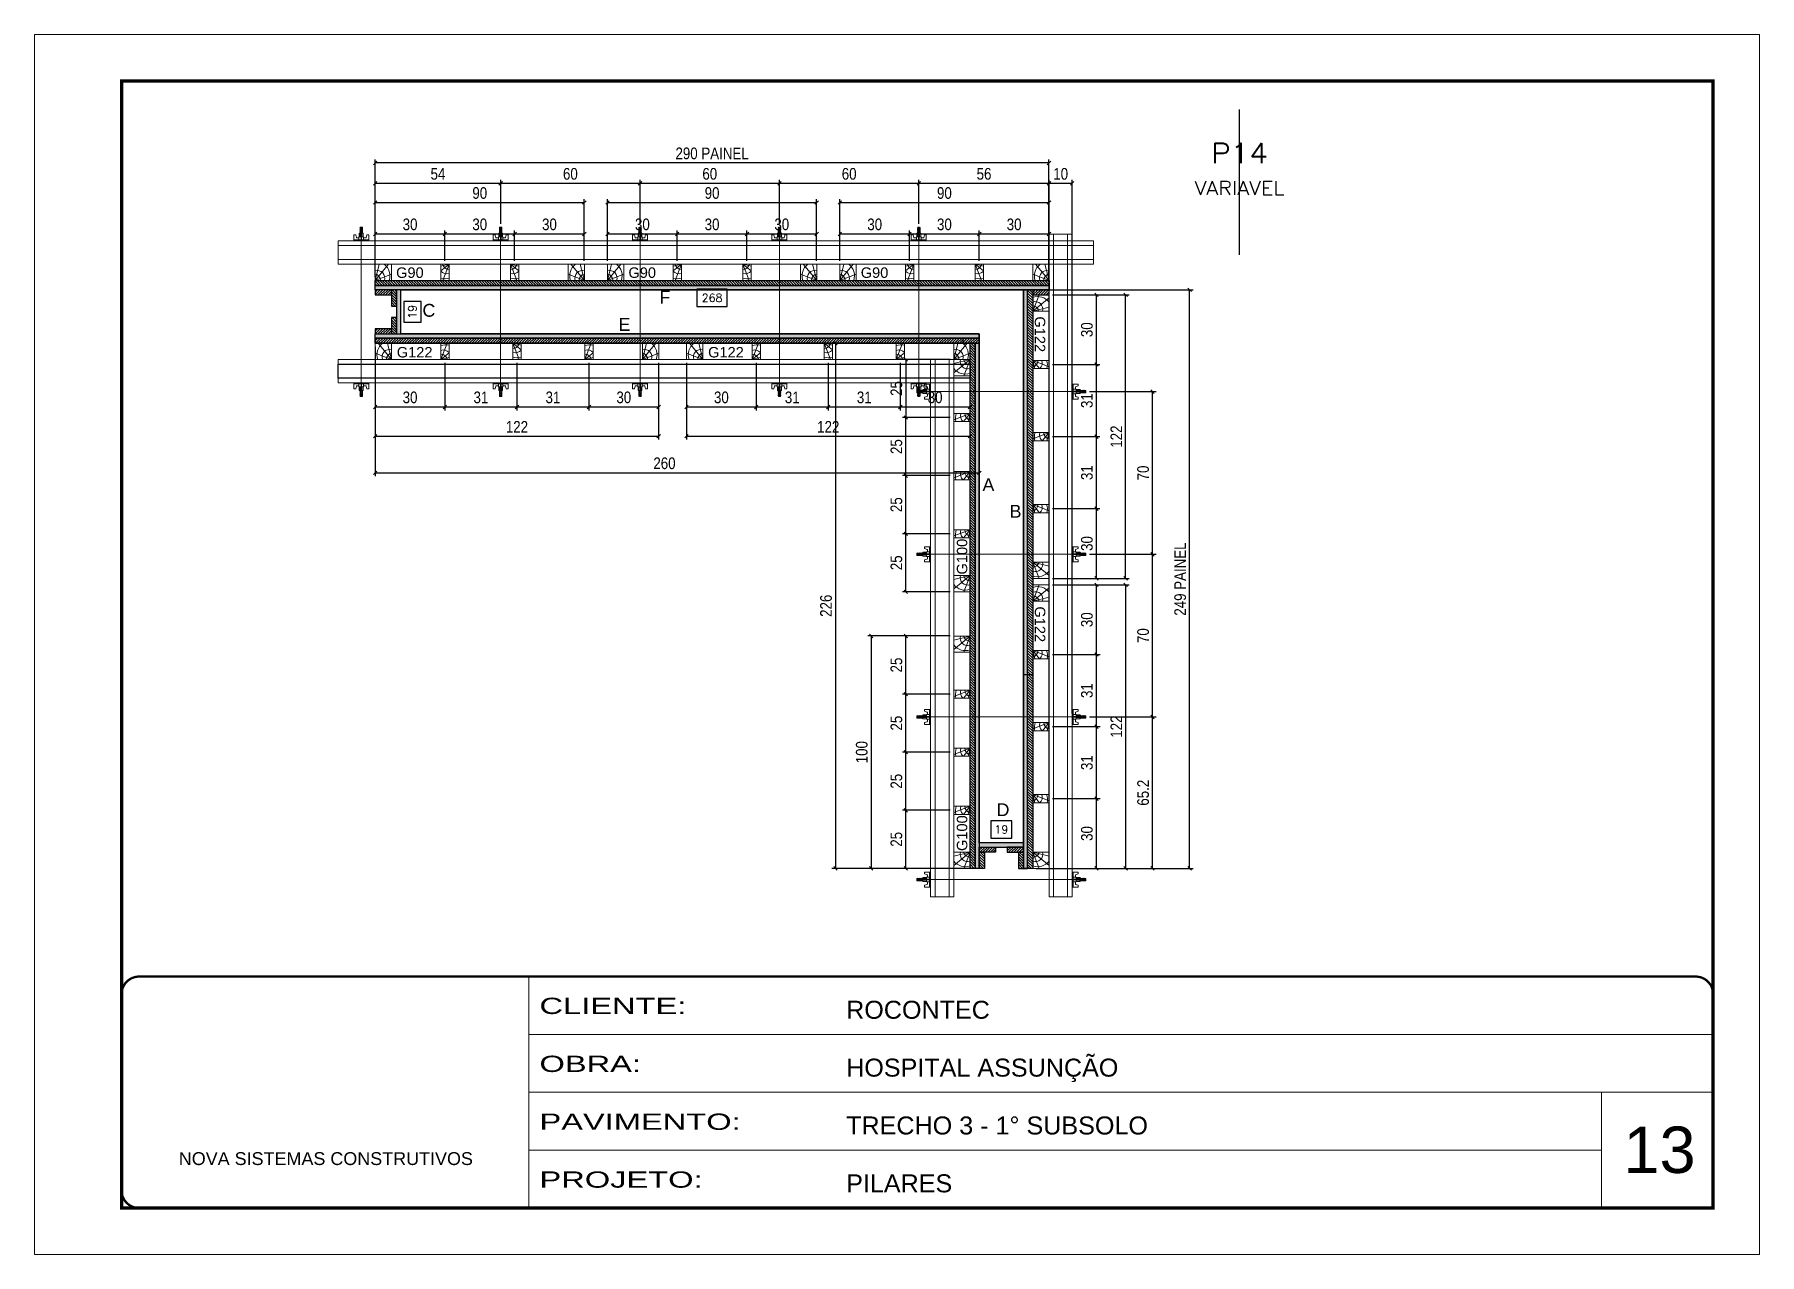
# Model space of a CAD drawing. Extents: x 2102 to 8383, y -13264 to 2718.
# Drawn here: x 2102 to 3587, y -1778 to -728 of the extents above; entities that cross this region are included whole.
import ezdxf
from ezdxf.enums import TextEntityAlignment as Align

# ---------------------------------------------------------------- set-up
doc = ezdxf.new("R2010")
doc.units = 0
for name, pattern in [('CONTINUO', [0]), ('DASHED', [0.75, 0.5, -0.25]), ('HIDDEN', [0.375, 0.25, -0.125])]:
    doc.linetypes.add(name, pattern=pattern)
for name, color, linetype, lineweight in [('CARIMBO', 255, 'Continuous', 9), ('CONCRETO', 251, 'Continuous', 25), ('Folhas', 255, 'Continuous', 9), ('Hachura', 251, 'Continuous', 9), ('Madeira', 126, 'Continuous', 18), ('Perfil Metálico', 224, 'Continuous', 18), ('SARRAFO DE PRESSAO', 251, 'DASHED', 9), ('Texto Seção', 7, 'Continuous', 15)]:
    doc.layers.add(name, color=color, linetype=linetype, lineweight=lineweight)
for name, color, linetype in [('COTA', 241, 'Continuous'), ('MEIO_PONT', 93, 'Continuous'), ('Painéis', 200, 'Continuous'), ('SARRAFO', 251, 'Continuous'), ('Texto de Titulo', 7, 'Continuous'), ('Texto Qtd Sarr', 242, 'Continuous'), ('TEXTO_GERAL', 7, 'Continuous')]:
    doc.layers.add(name, color=color, linetype=linetype)
doc.styles.add('ARIAL', font='arial.ttf')
doc.styles.add('COTA TECNICA 2X', font='techl___.ttf', dxfattribs={"height": 10})
doc.styles.add('ROMANS', font='romans.shx')
doc.styles.add('SANSSERIF', font='sas_____.pfb')
doc.styles.add('Tecnologia', font='')
doc.styles.get('Tecnologia').set_extended_font_data('Forgotten Futurist')
doc.dimstyles.new('Cota Seção interna', dxfattribs={"dimtxt": 7, "dimasz": 6, "dimexe": 0.18, "dimexo": 2, "dimgap": -4, "dimtad": 3, "dimdec": 1, "dimlfac": 0.5, "dimzin": 12, "dimdsep": 46, "dimtxsty": 'ROMANS', "dimblk": 'ARCHTICK', "dimcen": 0.09, "dimse1": 1, "dimse2": 1, "dimsd1": 1, "dimsd2": 1, "dimclrd": 180, "dimclre": 5, "dimclrt": 1, "dimadec": 0, "dimazin": 3, "dimtfac": 1, "dimtdec": 1, "dimtofl": 0, "dimtmove": 0, "dimatfit": 3, "dimldrblk": 'ARCHTICK', "dimfxl": 1, "dimtolj": 1, "dimtzin": 0, "dimarcsym": 0})
doc.dimstyles.new('SECAO PILAR', dxfattribs={"dimtxt": 10, "dimasz": 3, "dimexe": 3, "dimexo": 3, "dimgap": 3, "dimtad": 1, "dimdec": 1, "dimlfac": 0.5, "dimzin": 12, "dimdsep": 46, "dimtxsty": 'COTA TECNICA 2X', "dimblk1": 'OBLIQUE', "dimblk2": 'OBLIQUE', "dimsah": 1, "dimcen": 0.9, "dimclrd": 256, "dimclre": 256, "dimclrt": 256, "dimadec": 1, "dimazin": 3, "dimtfac": 1, "dimtdec": 1, "dimtmove": 0, "dimatfit": 3, "dimfxl": 1, "dimtolj": 1, "dimtzin": 12, "dimarcsym": 0})
pattern_1 = [(315, (26487.871, -10569.7685), (1.12253202, 1.12253202), [])]
pattern_2 = [(45, (12730.0147, 21463.9915), (-1.12253202, 1.12253202), [])]
pattern_3 = [(315, (26495.871, -10302.7685), (1.12253202, 1.12253202), [])]

msp = doc.modelspace()

# ---------------------------------------------------------------- texts
at = {"layer": 'CARIMBO', "style": 'ARIAL'}
msp.add_text('13', height=40, dxfattribs=at).set_placement((3470.14, -1707.98))
at = {"layer": 'Texto Seção', "color": 0, "linetype": 'Continuous', "style": 'SANSSERIF'}
for p in [(2900.79, -1192.88), (2900.79, -1430.88)]:
    msp.add_text('G100', height=9, rotation=90, dxfattribs=at).set_placement(p, align=Align.MIDDLE_LEFT)
at = {"layer": 'TEXTO_GERAL', "color": 0, "linetype": 'Continuous', "style": 'SANSSERIF'}
for s, p in [('G90', (2413.56, -933.09)), ('G90', (2613.56, -933.09)), ('G90', (2813.56, -933.09)), ('G122', (2414.15, -1001.58)), ('G122', (2682.15, -1001.58))]:
    msp.add_text(s, height=9, dxfattribs=at).set_placement(p, align=Align.MIDDLE_LEFT)
at = {"layer": 'TEXTO_GERAL', "style": 'ARIAL'}
for s, p in [('F', (2644.93, -954.16)), ('C', (2441.81, -965.5)), ('E', (2610.13, -977.67)), ('A', (2923.49, -1115.58)), ('B', (2946.84, -1138.48)), ('D', (2936.05, -1395.34))]:
    msp.add_text(s, height=11, dxfattribs=at).set_placement(p, align=Align.MIDDLE_CENTER)
at = {"layer": 'TEXTO_GERAL', "color": 0, "linetype": 'Continuous', "style": 'SANSSERIF'}
for p in [(2967.89, -970.72), (2967.93, -1220.32)]:
    msp.add_text('G122', height=9, rotation=270, dxfattribs=at).set_placement(p, align=Align.MIDDLE_LEFT)

# ---------------------------------------------------------------- blocks, each defined once
blk = doc.blocks.new('9999999999')
at = {"color": 30, "linetype": 'CONTINUO'}
for p, q in [((98564.6, 34230.2), (98564.6, 34429.4)), ((98564.6, 34379.6), (99584, 34379.6)), ((98564.6, 34329.8), (99488, 34329.8)), ((99584, 34329.8), (99488, 34329.8)), ((99488, 34329.8), (99488, 34230.2)), ((98564.6, 34280), (99488, 34280))]:
    blk.add_line(p, q, dxfattribs=at)
at = {"color": 30, "linetype": 'CONTINUO', "const_width": 2}
blk.add_lwpolyline([(99584, 34230.2), (99584, 34414.4, 0.414214), (99569, 34429.4), (98229, 34429.4, 0.414214), (98214, 34414.4), (98214, 34245.2, 0.414214), (98229, 34230.2), (99584, 34230.2)], format="xyb", dxfattribs=at)
at = {"layer": 'Folhas'}
blk.add_lwpolyline([(98139, 34190.2), (99624, 34190.2), (99624, 35240.2), (98139, 35240.2)], close=True, dxfattribs=at)
at = {"layer": 'Folhas', "color": 30, "const_width": 3}
blk.add_lwpolyline([(98214, 34230.2), (99584, 34230.2), (99584, 35200.2), (98214, 35200.2)], close=True, dxfattribs=at)
at = {"color": 7, "linetype": 'Continuous', "ltscale": 5, "style": 'ARIAL'}
for s, height, p in [('ROCONTEC', 15.48, (98837.7, 34393.1)), ('HOSPITAL ASSUNÇÃO', 15.483, (98837.7, 34343.3)), ('TRECHO 3 - 1° SUBSOLO', 15.483, (98837.7, 34293.5)), ('NOVA SISTEMAS CONSTRUTIVOS', 11.059, (98263.2, 34267.2)), ('PILARES', 15.48, (98837.7, 34243.7))]:
    blk.add_text(s, height=height, dxfattribs=at).set_placement(p)
at = {"layer": 'Folhas', "color": 7, "style": 'Tecnologia', "width": 1.5}
for s, p in [('CLIENTE:', (98573.7, 34397.2)), ('OBRA:', (98573.7, 34347.3)), ('PAVIMENTO:', (98573.7, 34297.5)), ('PROJETO:', (98573.7, 34247.7))]:
    blk.add_text(s, height=14, dxfattribs=at).set_placement(p)
blk = doc.blocks.new('*D562')
at = {"layer": 'COTA', "color": 180, "lineweight": -2, "transparency": 16777216}
for p, q in [((2435.1, -957.8), (2420.1, -957.8)), ((2420.1, -957.8), (2420.1, -975.8)), ((2435.1, -975.8), (2435.1, -957.8)), ((2420.1, -975.8), (2435.1, -975.8))]:
    blk.add_line(p, q, dxfattribs=at)
at = {"layer": 'Defpoints', "color": 0, "transparency": 16777216}
for p in [(2418, -947.8), (2418, -985.8), (2439.1, -985.8)]:
    blk.add_point(p, dxfattribs=at)
at = {"layer": 'COTA', "color": 1, "transparency": 16777216, "insert": (2427.6, -966.8), "char_height": 7, "attachment_point": 5, "rotation": 90, "style": 'ROMANS'}
blk.add_mtext('\\A1;19', dxfattribs=at)
blk = doc.blocks.new('_ArchTick')
at = {"color": 0, "linetype": 'ByBlock', "const_width": 0.15}
blk.add_lwpolyline([(-0.5, -0.5), (0.5, 0.5)], dxfattribs=at)
blk = doc.blocks.new('*D563')
at = {"layer": 'COTA', "color": 180, "lineweight": -2, "transparency": 16777216}
for p, q in [((2943.6, -1404.8), (2925.6, -1404.8)), ((2925.6, -1404.8), (2925.6, -1419.8)), ((2943.6, -1419.8), (2943.6, -1404.8)), ((2925.6, -1419.8), (2943.6, -1419.8))]:
    blk.add_line(p, q, dxfattribs=at)
at = {"layer": 'Defpoints', "color": 0, "transparency": 16777216}
for p in [(2915.6, -1423.8), (2953.6, -1423.8), (2953.6, -1423.8)]:
    blk.add_point(p, dxfattribs=at)
at = {"layer": 'COTA', "color": 1, "transparency": 16777216, "insert": (2934.6, -1412.3), "char_height": 7, "attachment_point": 5, "style": 'ROMANS'}
blk.add_mtext('\\A1;19', dxfattribs=at)
blk = doc.blocks.new('*D1252')
at = {"layer": 'COTA', "color": 180, "lineweight": -2, "transparency": 16777216}
for p, q in [((2698.6, -947.3), (2672.6, -947.3)), ((2672.6, -947.3), (2672.6, -962.3)), ((2698.6, -962.3), (2698.6, -947.3)), ((2672.6, -962.3), (2698.6, -962.3))]:
    blk.add_line(p, q, dxfattribs=at)
at = {"layer": 'Defpoints', "color": 0, "transparency": 16777216}
for p in [(2417.6, -947.8), (2953.6, -947.8), (2417.6, -966.3)]:
    blk.add_point(p, dxfattribs=at)
at = {"layer": 'COTA', "color": 1, "transparency": 16777216, "insert": (2685.6, -954.8), "char_height": 7, "attachment_point": 5, "style": 'ROMANS'}
blk.add_mtext('\\A1;268', dxfattribs=at)
blk = doc.blocks.new('C')
at = {"layer": 'Hachura', "color": 0}
for p, q in [((0, 3.22), (0, -3.22)), ((0.45, 3.22), (0, 3.22)), ((0.46, 3.16), (0, 3.16)), ((0.46, 3.05), (0, 3.05)), ((0.46, 2.88), (0, 2.88)), ((0, 2.75), (0, -1.16)), ((0.46, 2.65), (0, 2.65)), ((0.46, 2.23), (0, 2.23)), ((0.46, 1.51), (0, 1.51)), ((0.39, 0.49), (0.17, 0.49)), ((0.45, -3.23), (0.45, 3.22)), ((0.45, 3.22), (2.58, 3.22)), ((1.74, 0.97), (0.45, 0.97)), ((1.45, 0.1), (0.45, 0.1)), ((1.35, 1.94), (1.35, 0.96)), ((2.58, 2.39), (1.47, 2.09)), ((1.74, -0.97), (1.74, 0.97)), ((1.74, 0.97), (1.74, 0.84)), ((1.74, 0.97), (1.74, 0.84)), ((1.74, 0.84), (3.35, 0.84)), ((3.35, 0.45), (1.74, 0.45)), ((2.58, 3.22), (2.58, 2.39)), ((3.32, 0.84), (3.32, -0.84)), ((3.35, 0.84), (3.35, -0.84)), ((3.68, 0.45), (3.35, 0.45)), ((3.84, -0.52), (3.35, 0.45)), ((3.35, 0.06), (3.67, -0.57)), ((3.68, 0.45), (4.16, -0.52)), ((3.72, 0.5), (4.25, -0.57)), ((4.37, -0.55), (3.83, 0.53)), ((4.15, 0.45), (3.93, 0.45)), ((4.42, -0.52), (3.93, 0.45)), ((4.15, 0.45), (4.26, 0.45)), ((4.26, 0.45), (4.74, -0.52)), ((4.3, 0.5), (4.83, -0.57)), ((4.95, -0.55), (4.41, 0.53)), ((4.51, 0.45), (4.84, 0.45)), ((5, -0.52), (4.51, 0.45)), ((4.84, 0.45), (5.32, -0.52)), ((4.88, 0.5), (5.41, -0.57)), ((5.53, -0.55), (4.99, 0.53)), ((5.58, -0.52), (5.09, 0.45)), ((5.42, 0.45), (5.09, 0.45)), ((5.58, -0.52), (5.09, 0.45)), ((5.42, 0.45), (5.74, -0.19)), ((5.46, 0.5), (5.74, -0.07)), ((5.74, 0.19), (5.57, 0.53)), ((5.74, 0.32), (5.68, 0.45)), ((5.68, 0.45), (5.74, 0.45)), ((5.74, 0.45), (5.9, 0.29)), ((5.74, 0.45), (5.74, -0.52)), ((5.9, -0.36), (5.9, 0.29)), ((0.45, 0), (0, 0)), ((0.46, -1.52), (0, -1.52)), ((0.46, -2.23), (0, -2.23)), ((0.46, -2.65), (0, -2.65)), ((0.46, -2.88), (0, -2.88)), ((0.46, -3.05), (0, -3.05)), ((0.46, -3.16), (0, -3.16)), ((0, -3.22), (2.57, -3.22)), ((0.08, -0.48), (0.29, -0.48)), ((0.29, -0.48), (0.4, -0.48)), ((0.45, 0), (0.45, -0.97)), ((0.45, -0.16), (1.45, -0.16)), ((0.45, -0.65), (0.45, -0.32)), ((0.45, -3.23), (0.45, -0.65)), ((0.45, -0.97), (1.74, -0.97)), ((1.35, -1.94), (1.35, -0.97)), ((2.58, -2.39), (1.47, -2.1)), ((3.35, -0.32), (1.74, -0.32)), ((3.35, -0.84), (1.74, -0.84)), ((2.58, -3.23), (2.58, -2.39)), ((3.35, -0.07), (3.58, -0.52)), ((3.35, -0.52), (3.58, -0.52)), ((3.84, -0.52), (4.16, -0.52)), ((4.42, -0.52), (4.74, -0.52)), ((4.63, -0.52), (4.74, -0.52)), ((5, -0.52), (5.32, -0.52)), ((5.58, -0.52), (5.74, -0.52)), ((5.74, -0.52), (5.9, -0.36)), ((5.74, -0.52), (5.74, -0.52))]:
    blk.add_line(p, q, dxfattribs=at)
for centre, radius, start, end in [((1.52, 1.94), 0.161, 104.74356, 180), ((1.44, -0.03), 0.129, 272.69497, 87.30503), ((3.81, 0.39), 0.143, 25.56881, 154.43119), ((4.39, 0.39), 0.143, 25.56881, 154.43119), ((4.97, 0.39), 0.143, 25.56881, 154.43119), ((5.55, 0.39), 0.143, 25.56881, 154.43119), ((0.17, -0.37), 0.174, 221.74404, 317.85924), ((1.52, -1.94), 0.161, 180, 255.25644), ((3.71, -0.4), 0.174, 222.14076, 318.25596), ((4.29, -0.4), 0.174, 222.14076, 318.25596), ((4.87, -0.4), 0.174, 222.14076, 318.25596), ((5.45, -0.4), 0.174, 222.14076, 318.25596), ((5.61, -0.4), 0.174, 317.85924, 318.25596)]:
    blk.add_arc(centre, radius, start, end, dxfattribs=at)
blk = doc.blocks.new('titulo1')
at = {"layer": 'Defpoints', "color": 252, "linetype": 'HIDDEN', "ltscale": 2}
blk.add_line((0, 0), (0, 125), dxfattribs=at)
at = {"layer": 'Defpoints', "style": 'ROMANS', "oblique": 15}
blk.add_attdef('FOLHA', text='', height=10, dxfattribs=at).set_placement((0, 15.6), align=Align.MIDDLE_CENTER)
at = {"layer": 'Texto Qtd Sarr', "color": 3, "style": 'ROMANS', "oblique": 15}
for tag, height, p in [('TITULO', 17, (0, 71.4)), ('SEÇÃO', 12, (0, 41.5))]:
    blk.add_attdef(tag, text='', height=height, dxfattribs=at).set_placement(p, align=Align.MIDDLE_CENTER)
blk = doc.blocks.new('_Oblique')
at = {"color": 0, "linetype": 'ByBlock', "lineweight": -2}
blk.add_line((-0.5, -0.5), (0.5, 0.5), dxfattribs=at)
blk = doc.blocks.new('*D1253')
at = {"layer": 'COTA', "lineweight": -2, "transparency": 16777216}
for p, q in [((2395.6, -936.8), (2395.6, -835.7)), ((2975.6, -838.7), (2395.6, -838.7)), ((2975.6, -936.8), (2975.6, -835.7))]:
    blk.add_line(p, q, dxfattribs=at)
at = {"layer": 'Defpoints', "color": 0, "transparency": 16777216}
for p in [(2395.6, -838.7), (2395.6, -939.8), (2975.6, -939.8)]:
    blk.add_point(p, dxfattribs=at)
at = {"layer": 'COTA', "lineweight": -2, "transparency": 16777216, "xscale": 3, "yscale": 3, "zscale": 3, "rotation": 180}
blk.add_blockref('_Oblique', (2395.6, -838.7), dxfattribs=at)
at = {"layer": 'COTA', "lineweight": -2, "transparency": 16777216, "xscale": 3, "yscale": 3, "zscale": 3}
blk.add_blockref('_Oblique', (2975.6, -838.7), dxfattribs=at)
at = {"layer": 'COTA', "transparency": 16777216, "insert": (2685.6, -830.5), "char_height": 10, "attachment_point": 5, "style": 'COTA TECNICA 2X'}
blk.add_mtext('\\A1;290 PAINEL', dxfattribs=at)
blk = doc.blocks.new('*D1254')
at = {"layer": 'COTA', "lineweight": -2, "transparency": 16777216}
for p, q in [((2395.6, -996.8), (2395.6, -1108.3)), ((2915.6, -996.8), (2915.6, -1108.3)), ((2395.6, -1105.3), (2915.6, -1105.3))]:
    blk.add_line(p, q, dxfattribs=at)
at = {"layer": 'Defpoints', "color": 0, "transparency": 16777216}
for p in [(2395.6, -993.8), (2915.6, -993.8), (2915.6, -1105.3)]:
    blk.add_point(p, dxfattribs=at)
at = {"layer": 'COTA', "lineweight": -2, "transparency": 16777216, "xscale": 3, "yscale": 3, "zscale": 3, "rotation": 180}
blk.add_blockref('_Oblique', (2395.6, -1105.3), dxfattribs=at)
at = {"layer": 'COTA', "lineweight": -2, "transparency": 16777216, "xscale": 3, "yscale": 3, "zscale": 3}
blk.add_blockref('_Oblique', (2915.6, -1105.3), dxfattribs=at)
at = {"layer": 'COTA', "transparency": 16777216, "insert": (2644.6, -1097.2), "char_height": 10, "attachment_point": 5, "style": 'COTA TECNICA 2X'}
blk.add_mtext('\\A1;260', dxfattribs=at)
blk = doc.blocks.new('*D1255')
at = {"layer": 'COTA', "lineweight": -2, "transparency": 16777216}
for p, q in [((2964.6, -947.8), (3099.7, -947.8)), ((3096.7, -1445.8), (3096.7, -947.8)), ((2964.7, -1445.8), (3099.7, -1445.8))]:
    blk.add_line(p, q, dxfattribs=at)
at = {"layer": 'Defpoints', "color": 0, "transparency": 16777216}
for p in [(2961.6, -947.8), (3096.7, -947.8), (2961.7, -1445.8)]:
    blk.add_point(p, dxfattribs=at)
at = {"layer": 'COTA', "lineweight": -2, "transparency": 16777216, "xscale": 3, "yscale": 3, "zscale": 3}
for p, rotation in [((3096.7, -947.8), 90), ((3096.7, -1445.8), 270)]:
    blk.add_blockref('_Oblique', p, dxfattribs=dict(at, rotation=rotation))
at = {"layer": 'COTA', "transparency": 16777216, "insert": (3088.6, -1196.8), "char_height": 10, "attachment_point": 5, "rotation": 90, "style": 'COTA TECNICA 2X'}
blk.add_mtext('\\A1;249 PAINEL', dxfattribs=at)
blk = doc.blocks.new('*D1256')
at = {"layer": 'COTA', "lineweight": -2, "transparency": 16777216}
for p, q in [((2912.6, -993.8), (2788.8, -993.8)), ((2791.8, -993.8), (2791.8, -1445.8)), ((2912.6, -1445.8), (2788.8, -1445.8))]:
    blk.add_line(p, q, dxfattribs=at)
at = {"layer": 'Defpoints', "color": 0, "transparency": 16777216}
for p in [(2915.6, -993.8), (2791.8, -1445.8), (2915.6, -1445.8)]:
    blk.add_point(p, dxfattribs=at)
at = {"layer": 'COTA', "lineweight": -2, "transparency": 16777216, "xscale": 3, "yscale": 3, "zscale": 3}
for p, rotation in [((2791.8, -993.8), 90), ((2791.8, -1445.8), 270)]:
    blk.add_blockref('_Oblique', p, dxfattribs=dict(at, rotation=rotation))
at = {"layer": 'COTA', "transparency": 16777216, "insert": (2783.7, -1219.8), "char_height": 10, "attachment_point": 5, "rotation": 90, "style": 'COTA TECNICA 2X'}
blk.add_mtext('\\A1;226', dxfattribs=at)
blk = doc.blocks.new('PONTALETE')
at = {"layer": 'Madeira'}
for q in [(2.71, 7), (7, 5.76), (7, 1.74)]:
    blk.add_line((0, 0), q, dxfattribs=at)
blk.add_lwpolyline([(0, 0), (7, 0), (7, 7), (0, 7)], close=True, dxfattribs=at)
for centre, radius, start, end in [((2.04, 0.06), 6.23, 37.28179, 109.09128), ((1.09, 0.9), 3.19, 343.60304, 109.98471), ((-0.21, -0.78), 3.09, 14.63219, 86.0383)]:
    blk.add_arc(centre, radius, start, end, dxfattribs=at)
blk = doc.blocks.new('MEIO PONTALETE')
at = {"layer": 'Madeira'}
for q in [(2.71, 7), (3.5, 2.88), (3.5, 0.87)]:
    blk.add_line((0, 0), q, dxfattribs=at)
blk.add_lwpolyline([(0, 0), (3.5, 0), (3.5, 7), (0, 7)], close=True, dxfattribs=at)
for centre, radius, start, end in [((2.04, 0.06), 6.23, 76.44987, 109.09128), ((1.09, 0.9), 3.19, 40.90626, 109.98471), ((-0.21, -0.78), 3.09, 14.63219, 86.0383)]:
    blk.add_arc(centre, radius, start, end, dxfattribs=at)
blk = doc.blocks.new('*D1263')
at = {"layer": 'COTA', "lineweight": -2, "transparency": 16777216}
for p, q in [((2395.6, -922.8), (2395.6, -896.8)), ((2395.6, -899.8), (2455.6, -899.8)), ((2455.6, -922.8), (2455.6, -896.8))]:
    blk.add_line(p, q, dxfattribs=at)
at = {"layer": 'Defpoints', "color": 0, "transparency": 16777216}
for p in [(2455.6, -899.8), (2395.6, -925.8), (2455.6, -925.8)]:
    blk.add_point(p, dxfattribs=at)
at = {"layer": 'COTA', "lineweight": -2, "transparency": 16777216, "xscale": 3, "yscale": 3, "zscale": 3, "rotation": 180}
blk.add_blockref('_Oblique', (2395.6, -899.8), dxfattribs=at)
at = {"layer": 'COTA', "lineweight": -2, "transparency": 16777216, "xscale": 3, "yscale": 3, "zscale": 3}
blk.add_blockref('_Oblique', (2455.6, -899.8), dxfattribs=at)
at = {"layer": 'COTA', "transparency": 16777216, "insert": (2425.6, -891.6), "char_height": 10, "attachment_point": 5, "style": 'COTA TECNICA 2X'}
blk.add_mtext('\\A1;30', dxfattribs=at)
blk = doc.blocks.new('*D1264')
at = {"layer": 'COTA', "lineweight": -2, "transparency": 16777216}
for p, q in [((2455.6, -922.8), (2455.6, -896.8)), ((2455.6, -899.8), (2515.6, -899.8)), ((2515.6, -922.8), (2515.6, -896.8))]:
    blk.add_line(p, q, dxfattribs=at)
at = {"layer": 'Defpoints', "color": 0, "transparency": 16777216}
for p in [(2515.6, -899.8), (2455.6, -925.8), (2515.6, -925.8)]:
    blk.add_point(p, dxfattribs=at)
at = {"layer": 'COTA', "lineweight": -2, "transparency": 16777216, "xscale": 3, "yscale": 3, "zscale": 3, "rotation": 180}
blk.add_blockref('_Oblique', (2455.6, -899.8), dxfattribs=at)
at = {"layer": 'COTA', "lineweight": -2, "transparency": 16777216, "xscale": 3, "yscale": 3, "zscale": 3}
blk.add_blockref('_Oblique', (2515.6, -899.8), dxfattribs=at)
at = {"layer": 'COTA', "transparency": 16777216, "insert": (2485.6, -891.6), "char_height": 10, "attachment_point": 5, "style": 'COTA TECNICA 2X'}
blk.add_mtext('\\A1;30', dxfattribs=at)
blk = doc.blocks.new('*D1265')
at = {"layer": 'COTA', "lineweight": -2, "transparency": 16777216}
for p, q in [((2515.6, -922.8), (2515.6, -896.8)), ((2515.6, -899.8), (2575.6, -899.8)), ((2575.6, -922.8), (2575.6, -896.8))]:
    blk.add_line(p, q, dxfattribs=at)
at = {"layer": 'Defpoints', "color": 0, "transparency": 16777216}
for p in [(2575.6, -899.8), (2515.6, -925.8), (2575.6, -925.8)]:
    blk.add_point(p, dxfattribs=at)
at = {"layer": 'COTA', "lineweight": -2, "transparency": 16777216, "xscale": 3, "yscale": 3, "zscale": 3, "rotation": 180}
blk.add_blockref('_Oblique', (2515.6, -899.8), dxfattribs=at)
at = {"layer": 'COTA', "lineweight": -2, "transparency": 16777216, "xscale": 3, "yscale": 3, "zscale": 3}
blk.add_blockref('_Oblique', (2575.6, -899.8), dxfattribs=at)
at = {"layer": 'COTA', "transparency": 16777216, "insert": (2545.6, -891.6), "char_height": 10, "attachment_point": 5, "style": 'COTA TECNICA 2X'}
blk.add_mtext('\\A1;30', dxfattribs=at)
blk = doc.blocks.new('*D1266')
at = {"layer": 'COTA', "lineweight": -2, "transparency": 16777216}
for p, q in [((2395.6, -922.8), (2395.6, -869.7)), ((2395.6, -872.7), (2575.6, -872.7)), ((2575.6, -922.8), (2575.6, -869.7))]:
    blk.add_line(p, q, dxfattribs=at)
at = {"layer": 'Defpoints', "color": 0, "transparency": 16777216}
for p in [(2575.6, -872.7), (2395.6, -925.8), (2575.6, -925.8)]:
    blk.add_point(p, dxfattribs=at)
at = {"layer": 'COTA', "lineweight": -2, "transparency": 16777216, "xscale": 3, "yscale": 3, "zscale": 3, "rotation": 180}
blk.add_blockref('_Oblique', (2395.6, -872.7), dxfattribs=at)
at = {"layer": 'COTA', "lineweight": -2, "transparency": 16777216, "xscale": 3, "yscale": 3, "zscale": 3}
blk.add_blockref('_Oblique', (2575.6, -872.7), dxfattribs=at)
at = {"layer": 'COTA', "transparency": 16777216, "insert": (2485.6, -864.6), "char_height": 10, "attachment_point": 5, "style": 'COTA TECNICA 2X'}
blk.add_mtext('\\A1;90', dxfattribs=at)
blk = doc.blocks.new('*D599')
at = {"layer": 'COTA', "lineweight": -2, "transparency": 16777216}
for p, q in [((2595.6, -922.8), (2595.6, -896.8)), ((2595.6, -899.8), (2655.6, -899.8)), ((2655.6, -922.8), (2655.6, -896.8))]:
    blk.add_line(p, q, dxfattribs=at)
at = {"layer": 'Defpoints', "color": 0, "transparency": 16777216}
for p in [(2655.6, -899.8), (2595.6, -925.8), (2655.6, -925.8)]:
    blk.add_point(p, dxfattribs=at)
at = {"layer": 'COTA', "lineweight": -2, "transparency": 16777216, "xscale": 3, "yscale": 3, "zscale": 3, "rotation": 180}
blk.add_blockref('_Oblique', (2595.6, -899.8), dxfattribs=at)
at = {"layer": 'COTA', "lineweight": -2, "transparency": 16777216, "xscale": 3, "yscale": 3, "zscale": 3}
blk.add_blockref('_Oblique', (2655.6, -899.8), dxfattribs=at)
at = {"layer": 'COTA', "transparency": 16777216, "insert": (2625.6, -891.6), "char_height": 10, "attachment_point": 5, "style": 'COTA TECNICA 2X'}
blk.add_mtext('\\A1;30', dxfattribs=at)
blk = doc.blocks.new('*D600')
at = {"layer": 'COTA', "lineweight": -2, "transparency": 16777216}
for p, q in [((2655.6, -922.8), (2655.6, -896.8)), ((2655.6, -899.8), (2715.6, -899.8)), ((2715.6, -922.8), (2715.6, -896.8))]:
    blk.add_line(p, q, dxfattribs=at)
at = {"layer": 'Defpoints', "color": 0, "transparency": 16777216}
for p in [(2715.6, -899.8), (2655.6, -925.8), (2715.6, -925.8)]:
    blk.add_point(p, dxfattribs=at)
at = {"layer": 'COTA', "lineweight": -2, "transparency": 16777216, "xscale": 3, "yscale": 3, "zscale": 3, "rotation": 180}
blk.add_blockref('_Oblique', (2655.6, -899.8), dxfattribs=at)
at = {"layer": 'COTA', "lineweight": -2, "transparency": 16777216, "xscale": 3, "yscale": 3, "zscale": 3}
blk.add_blockref('_Oblique', (2715.6, -899.8), dxfattribs=at)
at = {"layer": 'COTA', "transparency": 16777216, "insert": (2685.6, -891.6), "char_height": 10, "attachment_point": 5, "style": 'COTA TECNICA 2X'}
blk.add_mtext('\\A1;30', dxfattribs=at)
blk = doc.blocks.new('*D601')
at = {"layer": 'COTA', "lineweight": -2, "transparency": 16777216}
for p, q in [((2715.6, -922.8), (2715.6, -896.8)), ((2715.6, -899.8), (2775.6, -899.8)), ((2775.6, -922.8), (2775.6, -896.8))]:
    blk.add_line(p, q, dxfattribs=at)
at = {"layer": 'Defpoints', "color": 0, "transparency": 16777216}
for p in [(2775.6, -899.8), (2715.6, -925.8), (2775.6, -925.8)]:
    blk.add_point(p, dxfattribs=at)
at = {"layer": 'COTA', "lineweight": -2, "transparency": 16777216, "xscale": 3, "yscale": 3, "zscale": 3, "rotation": 180}
blk.add_blockref('_Oblique', (2715.6, -899.8), dxfattribs=at)
at = {"layer": 'COTA', "lineweight": -2, "transparency": 16777216, "xscale": 3, "yscale": 3, "zscale": 3}
blk.add_blockref('_Oblique', (2775.6, -899.8), dxfattribs=at)
at = {"layer": 'COTA', "transparency": 16777216, "insert": (2745.6, -891.6), "char_height": 10, "attachment_point": 5, "style": 'COTA TECNICA 2X'}
blk.add_mtext('\\A1;30', dxfattribs=at)
blk = doc.blocks.new('*D602')
at = {"layer": 'COTA', "lineweight": -2, "transparency": 16777216}
for p, q in [((2595.6, -922.8), (2595.6, -869.7)), ((2595.6, -872.7), (2775.6, -872.7)), ((2775.6, -922.8), (2775.6, -869.7))]:
    blk.add_line(p, q, dxfattribs=at)
at = {"layer": 'Defpoints', "color": 0, "transparency": 16777216}
for p in [(2775.6, -872.7), (2595.6, -925.8), (2775.6, -925.8)]:
    blk.add_point(p, dxfattribs=at)
at = {"layer": 'COTA', "lineweight": -2, "transparency": 16777216, "xscale": 3, "yscale": 3, "zscale": 3, "rotation": 180}
blk.add_blockref('_Oblique', (2595.6, -872.7), dxfattribs=at)
at = {"layer": 'COTA', "lineweight": -2, "transparency": 16777216, "xscale": 3, "yscale": 3, "zscale": 3}
blk.add_blockref('_Oblique', (2775.6, -872.7), dxfattribs=at)
at = {"layer": 'COTA', "transparency": 16777216, "insert": (2685.6, -864.6), "char_height": 10, "attachment_point": 5, "style": 'COTA TECNICA 2X'}
blk.add_mtext('\\A1;90', dxfattribs=at)
blk = doc.blocks.new('*D603')
at = {"layer": 'COTA', "lineweight": -2, "transparency": 16777216}
for p, q in [((2795.6, -922.8), (2795.6, -896.8)), ((2795.6, -899.8), (2855.6, -899.8)), ((2855.6, -922.8), (2855.6, -896.8))]:
    blk.add_line(p, q, dxfattribs=at)
at = {"layer": 'Defpoints', "color": 0, "transparency": 16777216}
for p in [(2855.6, -899.8), (2795.6, -925.8), (2855.6, -925.8)]:
    blk.add_point(p, dxfattribs=at)
at = {"layer": 'COTA', "lineweight": -2, "transparency": 16777216, "xscale": 3, "yscale": 3, "zscale": 3, "rotation": 180}
blk.add_blockref('_Oblique', (2795.6, -899.8), dxfattribs=at)
at = {"layer": 'COTA', "lineweight": -2, "transparency": 16777216, "xscale": 3, "yscale": 3, "zscale": 3}
blk.add_blockref('_Oblique', (2855.6, -899.8), dxfattribs=at)
at = {"layer": 'COTA', "transparency": 16777216, "insert": (2825.6, -891.6), "char_height": 10, "attachment_point": 5, "style": 'COTA TECNICA 2X'}
blk.add_mtext('\\A1;30', dxfattribs=at)
blk = doc.blocks.new('*D604')
at = {"layer": 'COTA', "lineweight": -2, "transparency": 16777216}
for p, q in [((2855.6, -922.8), (2855.6, -896.8)), ((2855.6, -899.8), (2915.6, -899.8)), ((2915.6, -922.8), (2915.6, -896.8))]:
    blk.add_line(p, q, dxfattribs=at)
at = {"layer": 'Defpoints', "color": 0, "transparency": 16777216}
for p in [(2915.6, -899.8), (2855.6, -925.8), (2915.6, -925.8)]:
    blk.add_point(p, dxfattribs=at)
at = {"layer": 'COTA', "lineweight": -2, "transparency": 16777216, "xscale": 3, "yscale": 3, "zscale": 3, "rotation": 180}
blk.add_blockref('_Oblique', (2855.6, -899.8), dxfattribs=at)
at = {"layer": 'COTA', "lineweight": -2, "transparency": 16777216, "xscale": 3, "yscale": 3, "zscale": 3}
blk.add_blockref('_Oblique', (2915.6, -899.8), dxfattribs=at)
at = {"layer": 'COTA', "transparency": 16777216, "insert": (2885.6, -891.6), "char_height": 10, "attachment_point": 5, "style": 'COTA TECNICA 2X'}
blk.add_mtext('\\A1;30', dxfattribs=at)
blk = doc.blocks.new('*D605')
at = {"layer": 'COTA', "lineweight": -2, "transparency": 16777216}
for p, q in [((2915.6, -922.8), (2915.6, -896.8)), ((2915.6, -899.8), (2975.6, -899.8)), ((2975.6, -922.8), (2975.6, -896.8))]:
    blk.add_line(p, q, dxfattribs=at)
at = {"layer": 'Defpoints', "color": 0, "transparency": 16777216}
for p in [(2975.6, -899.8), (2915.6, -925.8), (2975.6, -925.8)]:
    blk.add_point(p, dxfattribs=at)
at = {"layer": 'COTA', "lineweight": -2, "transparency": 16777216, "xscale": 3, "yscale": 3, "zscale": 3, "rotation": 180}
blk.add_blockref('_Oblique', (2915.6, -899.8), dxfattribs=at)
at = {"layer": 'COTA', "lineweight": -2, "transparency": 16777216, "xscale": 3, "yscale": 3, "zscale": 3}
blk.add_blockref('_Oblique', (2975.6, -899.8), dxfattribs=at)
at = {"layer": 'COTA', "transparency": 16777216, "insert": (2945.6, -891.6), "char_height": 10, "attachment_point": 5, "style": 'COTA TECNICA 2X'}
blk.add_mtext('\\A1;30', dxfattribs=at)
blk = doc.blocks.new('*D606')
at = {"layer": 'COTA', "lineweight": -2, "transparency": 16777216}
for p, q in [((2795.6, -922.8), (2795.6, -869.7)), ((2795.6, -872.7), (2975.6, -872.7)), ((2975.6, -922.8), (2975.6, -869.7))]:
    blk.add_line(p, q, dxfattribs=at)
at = {"layer": 'Defpoints', "color": 0, "transparency": 16777216}
for p in [(2975.6, -872.7), (2795.6, -925.8), (2975.6, -925.8)]:
    blk.add_point(p, dxfattribs=at)
at = {"layer": 'COTA', "lineweight": -2, "transparency": 16777216, "xscale": 3, "yscale": 3, "zscale": 3, "rotation": 180}
blk.add_blockref('_Oblique', (2795.6, -872.7), dxfattribs=at)
at = {"layer": 'COTA', "lineweight": -2, "transparency": 16777216, "xscale": 3, "yscale": 3, "zscale": 3}
blk.add_blockref('_Oblique', (2975.6, -872.7), dxfattribs=at)
at = {"layer": 'COTA', "transparency": 16777216, "insert": (2885.6, -864.6), "char_height": 10, "attachment_point": 5, "style": 'COTA TECNICA 2X'}
blk.add_mtext('\\A1;90', dxfattribs=at)
blk = doc.blocks.new('*D1267')
at = {"layer": 'COTA', "lineweight": -2, "transparency": 16777216}
for p, q in [((2395.6, -1010.8), (2395.6, -1051.7)), ((2455.6, -1010.8), (2455.6, -1051.7)), ((2395.6, -1048.7), (2455.6, -1048.7))]:
    blk.add_line(p, q, dxfattribs=at)
at = {"layer": 'Defpoints', "color": 0, "transparency": 16777216}
for p in [(2395.6, -1007.8), (2455.6, -1007.8), (2455.6, -1048.7)]:
    blk.add_point(p, dxfattribs=at)
at = {"layer": 'COTA', "lineweight": -2, "transparency": 16777216, "xscale": 3, "yscale": 3, "zscale": 3, "rotation": 180}
blk.add_blockref('_Oblique', (2395.6, -1048.7), dxfattribs=at)
at = {"layer": 'COTA', "lineweight": -2, "transparency": 16777216, "xscale": 3, "yscale": 3, "zscale": 3}
blk.add_blockref('_Oblique', (2455.6, -1048.7), dxfattribs=at)
at = {"layer": 'COTA', "transparency": 16777216, "insert": (2425.6, -1040.5), "char_height": 10, "attachment_point": 5, "style": 'COTA TECNICA 2X'}
blk.add_mtext('\\A1;30', dxfattribs=at)
blk = doc.blocks.new('*D1268')
at = {"layer": 'COTA', "lineweight": -2, "transparency": 16777216}
for p, q in [((2455.6, -1010.8), (2455.6, -1051.7)), ((2517.6, -1010.8), (2517.6, -1051.7)), ((2455.6, -1048.7), (2517.6, -1048.7))]:
    blk.add_line(p, q, dxfattribs=at)
at = {"layer": 'Defpoints', "color": 0, "transparency": 16777216}
for p in [(2455.6, -1007.8), (2517.6, -1007.8), (2517.6, -1048.7)]:
    blk.add_point(p, dxfattribs=at)
at = {"layer": 'COTA', "lineweight": -2, "transparency": 16777216, "xscale": 3, "yscale": 3, "zscale": 3, "rotation": 180}
blk.add_blockref('_Oblique', (2455.6, -1048.7), dxfattribs=at)
at = {"layer": 'COTA', "lineweight": -2, "transparency": 16777216, "xscale": 3, "yscale": 3, "zscale": 3}
blk.add_blockref('_Oblique', (2517.6, -1048.7), dxfattribs=at)
at = {"layer": 'COTA', "transparency": 16777216, "insert": (2486.6, -1040.5), "char_height": 10, "attachment_point": 5, "style": 'COTA TECNICA 2X'}
blk.add_mtext('\\A1;31', dxfattribs=at)
blk = doc.blocks.new('*D1269')
at = {"layer": 'COTA', "lineweight": -2, "transparency": 16777216}
for p, q in [((2517.6, -1010.8), (2517.6, -1051.7)), ((2579.6, -1010.8), (2579.6, -1051.7)), ((2517.6, -1048.7), (2579.6, -1048.7))]:
    blk.add_line(p, q, dxfattribs=at)
at = {"layer": 'Defpoints', "color": 0, "transparency": 16777216}
for p in [(2517.6, -1007.8), (2579.6, -1007.8), (2579.6, -1048.7)]:
    blk.add_point(p, dxfattribs=at)
at = {"layer": 'COTA', "lineweight": -2, "transparency": 16777216, "xscale": 3, "yscale": 3, "zscale": 3, "rotation": 180}
blk.add_blockref('_Oblique', (2517.6, -1048.7), dxfattribs=at)
at = {"layer": 'COTA', "lineweight": -2, "transparency": 16777216, "xscale": 3, "yscale": 3, "zscale": 3}
blk.add_blockref('_Oblique', (2579.6, -1048.7), dxfattribs=at)
at = {"layer": 'COTA', "transparency": 16777216, "insert": (2548.6, -1040.5), "char_height": 10, "attachment_point": 5, "style": 'COTA TECNICA 2X'}
blk.add_mtext('\\A1;31', dxfattribs=at)
blk = doc.blocks.new('*D1270')
at = {"layer": 'COTA', "lineweight": -2, "transparency": 16777216}
for p, q in [((2579.6, -1010.8), (2579.6, -1051.7)), ((2639.6, -1010.8), (2639.6, -1051.7)), ((2579.6, -1048.7), (2639.6, -1048.7))]:
    blk.add_line(p, q, dxfattribs=at)
at = {"layer": 'Defpoints', "color": 0, "transparency": 16777216}
for p in [(2579.6, -1007.8), (2639.6, -1007.8), (2639.6, -1048.7)]:
    blk.add_point(p, dxfattribs=at)
at = {"layer": 'COTA', "lineweight": -2, "transparency": 16777216, "xscale": 3, "yscale": 3, "zscale": 3, "rotation": 180}
blk.add_blockref('_Oblique', (2579.6, -1048.7), dxfattribs=at)
at = {"layer": 'COTA', "lineweight": -2, "transparency": 16777216, "xscale": 3, "yscale": 3, "zscale": 3}
blk.add_blockref('_Oblique', (2639.6, -1048.7), dxfattribs=at)
at = {"layer": 'COTA', "transparency": 16777216, "insert": (2609.6, -1040.5), "char_height": 10, "attachment_point": 5, "style": 'COTA TECNICA 2X'}
blk.add_mtext('\\A1;30', dxfattribs=at)
blk = doc.blocks.new('*D1271')
at = {"layer": 'COTA', "lineweight": -2, "transparency": 16777216}
for p, q in [((2395.6, -1010.8), (2395.6, -1076.8)), ((2639.6, -1010.8), (2639.6, -1076.8)), ((2395.6, -1073.8), (2639.6, -1073.8))]:
    blk.add_line(p, q, dxfattribs=at)
at = {"layer": 'Defpoints', "color": 0, "transparency": 16777216}
for p in [(2395.6, -1007.8), (2639.6, -1007.8), (2639.6, -1073.8)]:
    blk.add_point(p, dxfattribs=at)
at = {"layer": 'COTA', "lineweight": -2, "transparency": 16777216, "xscale": 3, "yscale": 3, "zscale": 3, "rotation": 180}
blk.add_blockref('_Oblique', (2395.6, -1073.8), dxfattribs=at)
at = {"layer": 'COTA', "lineweight": -2, "transparency": 16777216, "xscale": 3, "yscale": 3, "zscale": 3}
blk.add_blockref('_Oblique', (2639.6, -1073.8), dxfattribs=at)
at = {"layer": 'COTA', "transparency": 16777216, "insert": (2517.6, -1065.8), "char_height": 10, "attachment_point": 5, "style": 'COTA TECNICA 2X'}
blk.add_mtext('\\A1;122', dxfattribs=at)
blk = doc.blocks.new('*D607')
at = {"layer": 'COTA', "lineweight": -2, "transparency": 16777216}
for p, q in [((2663.6, -1010.8), (2663.6, -1051.7)), ((2723.6, -1010.8), (2723.6, -1051.7)), ((2663.6, -1048.7), (2723.6, -1048.7))]:
    blk.add_line(p, q, dxfattribs=at)
at = {"layer": 'Defpoints', "color": 0, "transparency": 16777216}
for p in [(2663.6, -1007.8), (2723.6, -1007.8), (2723.6, -1048.7)]:
    blk.add_point(p, dxfattribs=at)
at = {"layer": 'COTA', "lineweight": -2, "transparency": 16777216, "xscale": 3, "yscale": 3, "zscale": 3, "rotation": 180}
blk.add_blockref('_Oblique', (2663.6, -1048.7), dxfattribs=at)
at = {"layer": 'COTA', "lineweight": -2, "transparency": 16777216, "xscale": 3, "yscale": 3, "zscale": 3}
blk.add_blockref('_Oblique', (2723.6, -1048.7), dxfattribs=at)
at = {"layer": 'COTA', "transparency": 16777216, "insert": (2693.6, -1040.5), "char_height": 10, "attachment_point": 5, "style": 'COTA TECNICA 2X'}
blk.add_mtext('\\A1;30', dxfattribs=at)
blk = doc.blocks.new('*D608')
at = {"layer": 'COTA', "lineweight": -2, "transparency": 16777216}
for p, q in [((2723.6, -1010.8), (2723.6, -1051.7)), ((2785.6, -1010.8), (2785.6, -1051.7)), ((2723.6, -1048.7), (2785.6, -1048.7))]:
    blk.add_line(p, q, dxfattribs=at)
at = {"layer": 'Defpoints', "color": 0, "transparency": 16777216}
for p in [(2723.6, -1007.8), (2785.6, -1007.8), (2785.6, -1048.7)]:
    blk.add_point(p, dxfattribs=at)
at = {"layer": 'COTA', "lineweight": -2, "transparency": 16777216, "xscale": 3, "yscale": 3, "zscale": 3, "rotation": 180}
blk.add_blockref('_Oblique', (2723.6, -1048.7), dxfattribs=at)
at = {"layer": 'COTA', "lineweight": -2, "transparency": 16777216, "xscale": 3, "yscale": 3, "zscale": 3}
blk.add_blockref('_Oblique', (2785.6, -1048.7), dxfattribs=at)
at = {"layer": 'COTA', "transparency": 16777216, "insert": (2754.6, -1040.5), "char_height": 10, "attachment_point": 5, "style": 'COTA TECNICA 2X'}
blk.add_mtext('\\A1;31', dxfattribs=at)
blk = doc.blocks.new('*D609')
at = {"layer": 'COTA', "lineweight": -2, "transparency": 16777216}
for p, q in [((2785.6, -1010.8), (2785.6, -1051.7)), ((2847.6, -1010.8), (2847.6, -1051.7)), ((2785.6, -1048.7), (2847.6, -1048.7))]:
    blk.add_line(p, q, dxfattribs=at)
at = {"layer": 'Defpoints', "color": 0, "transparency": 16777216}
for p in [(2785.6, -1007.8), (2847.6, -1007.8), (2847.6, -1048.7)]:
    blk.add_point(p, dxfattribs=at)
at = {"layer": 'COTA', "lineweight": -2, "transparency": 16777216, "xscale": 3, "yscale": 3, "zscale": 3, "rotation": 180}
blk.add_blockref('_Oblique', (2785.6, -1048.7), dxfattribs=at)
at = {"layer": 'COTA', "lineweight": -2, "transparency": 16777216, "xscale": 3, "yscale": 3, "zscale": 3}
blk.add_blockref('_Oblique', (2847.6, -1048.7), dxfattribs=at)
at = {"layer": 'COTA', "transparency": 16777216, "insert": (2816.6, -1040.5), "char_height": 10, "attachment_point": 5, "style": 'COTA TECNICA 2X'}
blk.add_mtext('\\A1;31', dxfattribs=at)
blk = doc.blocks.new('*D610')
at = {"layer": 'COTA', "lineweight": -2, "transparency": 16777216}
for p, q in [((2847.6, -1010.8), (2847.6, -1051.7)), ((2907.6, -1010.8), (2907.6, -1051.7)), ((2847.6, -1048.7), (2907.6, -1048.7))]:
    blk.add_line(p, q, dxfattribs=at)
at = {"layer": 'Defpoints', "color": 0, "transparency": 16777216}
for p in [(2847.6, -1007.8), (2907.6, -1007.8), (2907.6, -1048.7)]:
    blk.add_point(p, dxfattribs=at)
at = {"layer": 'COTA', "lineweight": -2, "transparency": 16777216, "xscale": 3, "yscale": 3, "zscale": 3, "rotation": 180}
blk.add_blockref('_Oblique', (2847.6, -1048.7), dxfattribs=at)
at = {"layer": 'COTA', "lineweight": -2, "transparency": 16777216, "xscale": 3, "yscale": 3, "zscale": 3}
blk.add_blockref('_Oblique', (2907.6, -1048.7), dxfattribs=at)
at = {"layer": 'COTA', "transparency": 16777216, "insert": (2877.6, -1040.5), "char_height": 10, "attachment_point": 5, "style": 'COTA TECNICA 2X'}
blk.add_mtext('\\A1;30', dxfattribs=at)
blk = doc.blocks.new('*D611')
at = {"layer": 'COTA', "lineweight": -2, "transparency": 16777216}
for p, q in [((2663.6, -1010.8), (2663.6, -1076.8)), ((2907.6, -1010.8), (2907.6, -1076.8)), ((2663.6, -1073.8), (2907.6, -1073.8))]:
    blk.add_line(p, q, dxfattribs=at)
at = {"layer": 'Defpoints', "color": 0, "transparency": 16777216}
for p in [(2663.6, -1007.8), (2907.6, -1007.8), (2907.6, -1073.8)]:
    blk.add_point(p, dxfattribs=at)
at = {"layer": 'COTA', "lineweight": -2, "transparency": 16777216, "xscale": 3, "yscale": 3, "zscale": 3, "rotation": 180}
blk.add_blockref('_Oblique', (2663.6, -1073.8), dxfattribs=at)
at = {"layer": 'COTA', "lineweight": -2, "transparency": 16777216, "xscale": 3, "yscale": 3, "zscale": 3}
blk.add_blockref('_Oblique', (2907.6, -1073.8), dxfattribs=at)
at = {"layer": 'COTA', "transparency": 16777216, "insert": (2785.6, -1065.8), "char_height": 10, "attachment_point": 5, "style": 'COTA TECNICA 2X'}
blk.add_mtext('\\A1;122', dxfattribs=at)
blk = doc.blocks.new('*D612')
at = {"layer": 'COTA', "lineweight": -2, "transparency": 16777216}
for p, q in [((2978.7, -1385.8), (3019.6, -1385.8)), ((3016.6, -1445.8), (3016.6, -1385.8)), ((2978.7, -1445.8), (3019.6, -1445.8))]:
    blk.add_line(p, q, dxfattribs=at)
at = {"layer": 'Defpoints', "color": 0, "transparency": 16777216}
for p in [(2975.7, -1385.8), (3016.6, -1385.8), (2975.7, -1445.8)]:
    blk.add_point(p, dxfattribs=at)
at = {"layer": 'COTA', "lineweight": -2, "transparency": 16777216, "xscale": 3, "yscale": 3, "zscale": 3}
for p, rotation in [((3016.6, -1385.8), 90), ((3016.6, -1445.8), 270)]:
    blk.add_blockref('_Oblique', p, dxfattribs=dict(at, rotation=rotation))
at = {"layer": 'COTA', "transparency": 16777216, "insert": (3008.3, -1415.8), "char_height": 10, "attachment_point": 5, "rotation": 90, "style": 'COTA TECNICA 2X'}
blk.add_mtext('\\A1;30', dxfattribs=at)
blk = doc.blocks.new('*D613')
at = {"layer": 'COTA', "lineweight": -2, "transparency": 16777216}
for p, q in [((2978.7, -1323.8), (3019.6, -1323.8)), ((3016.6, -1385.8), (3016.6, -1323.8)), ((2978.7, -1385.8), (3019.6, -1385.8))]:
    blk.add_line(p, q, dxfattribs=at)
at = {"layer": 'Defpoints', "color": 0, "transparency": 16777216}
for p in [(2975.7, -1323.8), (3016.6, -1323.8), (2975.7, -1385.8)]:
    blk.add_point(p, dxfattribs=at)
at = {"layer": 'COTA', "lineweight": -2, "transparency": 16777216, "xscale": 3, "yscale": 3, "zscale": 3}
for p, rotation in [((3016.6, -1323.8), 90), ((3016.6, -1385.8), 270)]:
    blk.add_blockref('_Oblique', p, dxfattribs=dict(at, rotation=rotation))
at = {"layer": 'COTA', "transparency": 16777216, "insert": (3008.3, -1354.8), "char_height": 10, "attachment_point": 5, "rotation": 90, "style": 'COTA TECNICA 2X'}
blk.add_mtext('\\A1;31', dxfattribs=at)
blk = doc.blocks.new('*D614')
at = {"layer": 'COTA', "lineweight": -2, "transparency": 16777216}
for p, q in [((2978.7, -1261.8), (3019.6, -1261.8)), ((3016.6, -1323.8), (3016.6, -1261.8)), ((2978.7, -1323.8), (3019.6, -1323.8))]:
    blk.add_line(p, q, dxfattribs=at)
at = {"layer": 'Defpoints', "color": 0, "transparency": 16777216}
for p in [(2975.7, -1261.8), (3016.6, -1261.8), (2975.7, -1323.8)]:
    blk.add_point(p, dxfattribs=at)
at = {"layer": 'COTA', "lineweight": -2, "transparency": 16777216, "xscale": 3, "yscale": 3, "zscale": 3}
for p, rotation in [((3016.6, -1261.8), 90), ((3016.6, -1323.8), 270)]:
    blk.add_blockref('_Oblique', p, dxfattribs=dict(at, rotation=rotation))
at = {"layer": 'COTA', "transparency": 16777216, "insert": (3008.3, -1292.8), "char_height": 10, "attachment_point": 5, "rotation": 90, "style": 'COTA TECNICA 2X'}
blk.add_mtext('\\A1;31', dxfattribs=at)
blk = doc.blocks.new('*D615')
at = {"layer": 'COTA', "lineweight": -2, "transparency": 16777216}
for p, q in [((2978.7, -1201.8), (3019.6, -1201.8)), ((3016.6, -1261.8), (3016.6, -1201.8)), ((2978.7, -1261.8), (3019.6, -1261.8))]:
    blk.add_line(p, q, dxfattribs=at)
at = {"layer": 'Defpoints', "color": 0, "transparency": 16777216}
for p in [(2975.7, -1201.8), (3016.6, -1201.8), (2975.7, -1261.8)]:
    blk.add_point(p, dxfattribs=at)
at = {"layer": 'COTA', "lineweight": -2, "transparency": 16777216, "xscale": 3, "yscale": 3, "zscale": 3}
for p, rotation in [((3016.6, -1201.8), 90), ((3016.6, -1261.8), 270)]:
    blk.add_blockref('_Oblique', p, dxfattribs=dict(at, rotation=rotation))
at = {"layer": 'COTA', "transparency": 16777216, "insert": (3008.3, -1231.8), "char_height": 10, "attachment_point": 5, "rotation": 90, "style": 'COTA TECNICA 2X'}
blk.add_mtext('\\A1;30', dxfattribs=at)
blk = doc.blocks.new('*D616')
at = {"layer": 'COTA', "lineweight": -2, "transparency": 16777216}
for p, q in [((2978.7, -1201.8), (3044.7, -1201.8)), ((3041.7, -1445.8), (3041.7, -1201.8)), ((2978.7, -1445.8), (3044.7, -1445.8))]:
    blk.add_line(p, q, dxfattribs=at)
at = {"layer": 'Defpoints', "color": 0, "transparency": 16777216}
for p in [(2975.7, -1201.8), (3041.7, -1201.8), (2975.7, -1445.8)]:
    blk.add_point(p, dxfattribs=at)
at = {"layer": 'COTA', "lineweight": -2, "transparency": 16777216, "xscale": 3, "yscale": 3, "zscale": 3}
for p, rotation in [((3041.7, -1201.8), 90), ((3041.7, -1445.8), 270)]:
    blk.add_blockref('_Oblique', p, dxfattribs=dict(at, rotation=rotation))
at = {"layer": 'COTA', "transparency": 16777216, "insert": (3033.6, -1323.8), "char_height": 10, "attachment_point": 5, "rotation": 90, "style": 'COTA TECNICA 2X'}
blk.add_mtext('\\A1;122', dxfattribs=at)
blk = doc.blocks.new('*D617')
at = {"layer": 'COTA', "lineweight": -2, "transparency": 16777216}
for p, q in [((2978.6, -1136.2), (3019.5, -1136.2)), ((3016.5, -1196.2), (3016.5, -1136.2)), ((2978.6, -1196.2), (3019.5, -1196.2))]:
    blk.add_line(p, q, dxfattribs=at)
at = {"layer": 'Defpoints', "color": 0, "transparency": 16777216}
for p in [(2975.6, -1136.2), (3016.5, -1136.2), (2975.6, -1196.2)]:
    blk.add_point(p, dxfattribs=at)
at = {"layer": 'COTA', "lineweight": -2, "transparency": 16777216, "xscale": 3, "yscale": 3, "zscale": 3}
for p, rotation in [((3016.5, -1136.2), 90), ((3016.5, -1196.2), 270)]:
    blk.add_blockref('_Oblique', p, dxfattribs=dict(at, rotation=rotation))
at = {"layer": 'COTA', "transparency": 16777216, "insert": (3008.3, -1166.2), "char_height": 10, "attachment_point": 5, "rotation": 90, "style": 'COTA TECNICA 2X'}
blk.add_mtext('\\A1;30', dxfattribs=at)
blk = doc.blocks.new('*D618')
at = {"layer": 'COTA', "lineweight": -2, "transparency": 16777216}
for p, q in [((2978.6, -1074.2), (3019.5, -1074.2)), ((3016.5, -1136.2), (3016.5, -1074.2)), ((2978.6, -1136.2), (3019.5, -1136.2))]:
    blk.add_line(p, q, dxfattribs=at)
at = {"layer": 'Defpoints', "color": 0, "transparency": 16777216}
for p in [(2975.6, -1074.2), (3016.5, -1074.2), (2975.6, -1136.2)]:
    blk.add_point(p, dxfattribs=at)
at = {"layer": 'COTA', "lineweight": -2, "transparency": 16777216, "xscale": 3, "yscale": 3, "zscale": 3}
for p, rotation in [((3016.5, -1074.2), 90), ((3016.5, -1136.2), 270)]:
    blk.add_blockref('_Oblique', p, dxfattribs=dict(at, rotation=rotation))
at = {"layer": 'COTA', "transparency": 16777216, "insert": (3008.3, -1105.2), "char_height": 10, "attachment_point": 5, "rotation": 90, "style": 'COTA TECNICA 2X'}
blk.add_mtext('\\A1;31', dxfattribs=at)
blk = doc.blocks.new('*D619')
at = {"layer": 'COTA', "lineweight": -2, "transparency": 16777216}
for p, q in [((2978.6, -1012.2), (3019.5, -1012.2)), ((3016.5, -1074.2), (3016.5, -1012.2)), ((2978.6, -1074.2), (3019.5, -1074.2))]:
    blk.add_line(p, q, dxfattribs=at)
at = {"layer": 'Defpoints', "color": 0, "transparency": 16777216}
for p in [(2975.6, -1012.2), (3016.5, -1012.2), (2975.6, -1074.2)]:
    blk.add_point(p, dxfattribs=at)
at = {"layer": 'COTA', "lineweight": -2, "transparency": 16777216, "xscale": 3, "yscale": 3, "zscale": 3}
for p, rotation in [((3016.5, -1012.2), 90), ((3016.5, -1074.2), 270)]:
    blk.add_blockref('_Oblique', p, dxfattribs=dict(at, rotation=rotation))
at = {"layer": 'COTA', "transparency": 16777216, "insert": (3008.3, -1043.2), "char_height": 10, "attachment_point": 5, "rotation": 90, "style": 'COTA TECNICA 2X'}
blk.add_mtext('\\A1;31', dxfattribs=at)
blk = doc.blocks.new('*D620')
at = {"layer": 'COTA', "lineweight": -2, "transparency": 16777216}
for p, q in [((2978.6, -952.2), (3019.5, -952.2)), ((3016.5, -1012.2), (3016.5, -952.2)), ((2978.6, -1012.2), (3019.5, -1012.2))]:
    blk.add_line(p, q, dxfattribs=at)
at = {"layer": 'Defpoints', "color": 0, "transparency": 16777216}
for p in [(2975.6, -952.2), (3016.5, -952.2), (2975.6, -1012.2)]:
    blk.add_point(p, dxfattribs=at)
at = {"layer": 'COTA', "lineweight": -2, "transparency": 16777216, "xscale": 3, "yscale": 3, "zscale": 3}
for p, rotation in [((3016.5, -952.2), 90), ((3016.5, -1012.2), 270)]:
    blk.add_blockref('_Oblique', p, dxfattribs=dict(at, rotation=rotation))
at = {"layer": 'COTA', "transparency": 16777216, "insert": (3008.3, -982.2), "char_height": 10, "attachment_point": 5, "rotation": 90, "style": 'COTA TECNICA 2X'}
blk.add_mtext('\\A1;30', dxfattribs=at)
blk = doc.blocks.new('*D621')
at = {"layer": 'COTA', "lineweight": -2, "transparency": 16777216}
for p, q in [((2978.6, -952.2), (3044.6, -952.2)), ((3041.6, -1196.2), (3041.6, -952.2)), ((2978.6, -1196.2), (3044.6, -1196.2))]:
    blk.add_line(p, q, dxfattribs=at)
at = {"layer": 'Defpoints', "color": 0, "transparency": 16777216}
for p in [(2975.6, -952.2), (3041.6, -952.2), (2975.6, -1196.2)]:
    blk.add_point(p, dxfattribs=at)
at = {"layer": 'COTA', "lineweight": -2, "transparency": 16777216, "xscale": 3, "yscale": 3, "zscale": 3}
for p, rotation in [((3041.6, -952.2), 90), ((3041.6, -1196.2), 270)]:
    blk.add_blockref('_Oblique', p, dxfattribs=dict(at, rotation=rotation))
at = {"layer": 'COTA', "transparency": 16777216, "insert": (3033.6, -1074.2), "char_height": 10, "attachment_point": 5, "rotation": 90, "style": 'COTA TECNICA 2X'}
blk.add_mtext('\\A1;122', dxfattribs=at)
blk = doc.blocks.new('*D1272')
at = {"layer": 'COTA', "lineweight": -2, "transparency": 16777216}
for p, q in [((2890.6, -1395.8), (2849.4, -1395.8)), ((2852.4, -1445.8), (2852.4, -1395.8)), ((2890.6, -1445.8), (2849.4, -1445.8))]:
    blk.add_line(p, q, dxfattribs=at)
at = {"layer": 'Defpoints', "color": 0, "transparency": 16777216}
for p in [(2852.4, -1395.8), (2893.6, -1395.8), (2893.6, -1445.8)]:
    blk.add_point(p, dxfattribs=at)
at = {"layer": 'COTA', "lineweight": -2, "transparency": 16777216, "xscale": 3, "yscale": 3, "zscale": 3}
for p, rotation in [((2852.4, -1395.8), 90), ((2852.4, -1445.8), 270)]:
    blk.add_blockref('_Oblique', p, dxfattribs=dict(at, rotation=rotation))
at = {"layer": 'COTA', "transparency": 16777216, "insert": (2844.3, -1420.8), "char_height": 10, "attachment_point": 5, "rotation": 90, "style": 'COTA TECNICA 2X'}
blk.add_mtext('\\A1;25', dxfattribs=at)
blk = doc.blocks.new('*D1273')
at = {"layer": 'COTA', "lineweight": -2, "transparency": 16777216}
for p, q in [((2890.6, -1345.8), (2849.4, -1345.8)), ((2852.4, -1395.8), (2852.4, -1345.8)), ((2890.6, -1395.8), (2849.4, -1395.8))]:
    blk.add_line(p, q, dxfattribs=at)
at = {"layer": 'Defpoints', "color": 0, "transparency": 16777216}
for p in [(2852.4, -1345.8), (2893.6, -1345.8), (2893.6, -1395.8)]:
    blk.add_point(p, dxfattribs=at)
at = {"layer": 'COTA', "lineweight": -2, "transparency": 16777216, "xscale": 3, "yscale": 3, "zscale": 3}
for p, rotation in [((2852.4, -1345.8), 90), ((2852.4, -1395.8), 270)]:
    blk.add_blockref('_Oblique', p, dxfattribs=dict(at, rotation=rotation))
at = {"layer": 'COTA', "transparency": 16777216, "insert": (2844.3, -1370.8), "char_height": 10, "attachment_point": 5, "rotation": 90, "style": 'COTA TECNICA 2X'}
blk.add_mtext('\\A1;25', dxfattribs=at)
blk = doc.blocks.new('*D1274')
at = {"layer": 'COTA', "linetype": 'ByBlock', "lineweight": -2, "transparency": 16777216}
for p, q in [((2890.6, -1295.8), (2849.4, -1295.8)), ((2852.4, -1345.8), (2852.4, -1295.8)), ((2890.6, -1345.8), (2849.4, -1345.8))]:
    blk.add_line(p, q, dxfattribs=at)
at = {"layer": 'Defpoints', "color": 0, "linetype": 'ByBlock', "transparency": 16777216}
for p in [(2852.4, -1295.8), (2893.6, -1295.8), (2893.6, -1345.8)]:
    blk.add_point(p, dxfattribs=at)
at = {"layer": 'COTA', "linetype": 'ByBlock', "lineweight": -2, "transparency": 16777216, "xscale": 3, "yscale": 3, "zscale": 3}
for p, rotation in [((2852.4, -1295.8), 90), ((2852.4, -1345.8), 270)]:
    blk.add_blockref('_Oblique', p, dxfattribs=dict(at, rotation=rotation))
at = {"layer": 'COTA', "linetype": 'ByBlock', "transparency": 16777216, "insert": (2844.3, -1320.8), "char_height": 10, "attachment_point": 5, "rotation": 90, "style": 'COTA TECNICA 2X'}
blk.add_mtext('\\A1;25', dxfattribs=at)
blk = doc.blocks.new('*D1275')
at = {"layer": 'COTA', "linetype": 'ByBlock', "lineweight": -2, "transparency": 16777216}
for p, q in [((2890.6, -1245.8), (2849.4, -1245.8)), ((2852.4, -1295.8), (2852.4, -1245.8)), ((2890.6, -1295.8), (2849.4, -1295.8))]:
    blk.add_line(p, q, dxfattribs=at)
at = {"layer": 'Defpoints', "color": 0, "linetype": 'ByBlock', "transparency": 16777216}
for p in [(2852.4, -1245.8), (2893.6, -1245.8), (2893.6, -1295.8)]:
    blk.add_point(p, dxfattribs=at)
at = {"layer": 'COTA', "linetype": 'ByBlock', "lineweight": -2, "transparency": 16777216, "xscale": 3, "yscale": 3, "zscale": 3}
for p, rotation in [((2852.4, -1245.8), 90), ((2852.4, -1295.8), 270)]:
    blk.add_blockref('_Oblique', p, dxfattribs=dict(at, rotation=rotation))
at = {"layer": 'COTA', "linetype": 'ByBlock', "transparency": 16777216, "insert": (2844.3, -1270.8), "char_height": 10, "attachment_point": 5, "rotation": 90, "style": 'COTA TECNICA 2X'}
blk.add_mtext('\\A1;25', dxfattribs=at)
blk = doc.blocks.new('*D1276')
at = {"layer": 'COTA', "linetype": 'ByBlock', "lineweight": -2, "transparency": 16777216}
for p, q in [((2890.6, -1157.8), (2849.4, -1157.8)), ((2852.4, -1207.8), (2852.4, -1157.8)), ((2890.6, -1207.8), (2849.4, -1207.8))]:
    blk.add_line(p, q, dxfattribs=at)
at = {"layer": 'Defpoints', "color": 0, "linetype": 'ByBlock', "transparency": 16777216}
for p in [(2852.4, -1157.8), (2893.6, -1157.8), (2893.6, -1207.8)]:
    blk.add_point(p, dxfattribs=at)
at = {"layer": 'COTA', "linetype": 'ByBlock', "lineweight": -2, "transparency": 16777216, "xscale": 3, "yscale": 3, "zscale": 3}
for p, rotation in [((2852.4, -1157.8), 90), ((2852.4, -1207.8), 270)]:
    blk.add_blockref('_Oblique', p, dxfattribs=dict(at, rotation=rotation))
at = {"layer": 'COTA', "linetype": 'ByBlock', "transparency": 16777216, "insert": (2844.3, -1182.8), "char_height": 10, "attachment_point": 5, "rotation": 90, "style": 'COTA TECNICA 2X'}
blk.add_mtext('\\A1;25', dxfattribs=at)
blk = doc.blocks.new('*D1277')
at = {"layer": 'COTA', "linetype": 'ByBlock', "lineweight": -2, "transparency": 16777216}
for p, q in [((2890.6, -1107.8), (2849.4, -1107.8)), ((2852.4, -1157.8), (2852.4, -1107.8)), ((2890.6, -1157.8), (2849.4, -1157.8))]:
    blk.add_line(p, q, dxfattribs=at)
at = {"layer": 'Defpoints', "color": 0, "linetype": 'ByBlock', "transparency": 16777216}
for p in [(2852.4, -1107.8), (2893.6, -1107.8), (2893.6, -1157.8)]:
    blk.add_point(p, dxfattribs=at)
at = {"layer": 'COTA', "linetype": 'ByBlock', "lineweight": -2, "transparency": 16777216, "xscale": 3, "yscale": 3, "zscale": 3}
for p, rotation in [((2852.4, -1107.8), 90), ((2852.4, -1157.8), 270)]:
    blk.add_blockref('_Oblique', p, dxfattribs=dict(at, rotation=rotation))
at = {"layer": 'COTA', "linetype": 'ByBlock', "transparency": 16777216, "insert": (2844.3, -1132.8), "char_height": 10, "attachment_point": 5, "rotation": 90, "style": 'COTA TECNICA 2X'}
blk.add_mtext('\\A1;25', dxfattribs=at)
blk = doc.blocks.new('*D1278')
at = {"layer": 'COTA', "linetype": 'ByBlock', "lineweight": -2, "transparency": 16777216}
for p, q in [((2890.6, -1057.8), (2849.4, -1057.8)), ((2852.4, -1107.8), (2852.4, -1057.8)), ((2890.6, -1107.8), (2849.4, -1107.8))]:
    blk.add_line(p, q, dxfattribs=at)
at = {"layer": 'Defpoints', "color": 0, "linetype": 'ByBlock', "transparency": 16777216}
for p in [(2852.4, -1057.8), (2893.6, -1057.8), (2893.6, -1107.8)]:
    blk.add_point(p, dxfattribs=at)
at = {"layer": 'COTA', "linetype": 'ByBlock', "lineweight": -2, "transparency": 16777216, "xscale": 3, "yscale": 3, "zscale": 3}
for p, rotation in [((2852.4, -1057.8), 90), ((2852.4, -1107.8), 270)]:
    blk.add_blockref('_Oblique', p, dxfattribs=dict(at, rotation=rotation))
at = {"layer": 'COTA', "linetype": 'ByBlock', "transparency": 16777216, "insert": (2844.3, -1082.8), "char_height": 10, "attachment_point": 5, "rotation": 90, "style": 'COTA TECNICA 2X'}
blk.add_mtext('\\A1;25', dxfattribs=at)
blk = doc.blocks.new('*D1279')
at = {"layer": 'COTA', "linetype": 'ByBlock', "lineweight": -2, "transparency": 16777216}
for p, q in [((2890.6, -1007.8), (2849.4, -1007.8)), ((2852.4, -1007.8), (2852.4, -1057.8)), ((2890.6, -1057.8), (2849.4, -1057.8))]:
    blk.add_line(p, q, dxfattribs=at)
at = {"layer": 'Defpoints', "color": 0, "linetype": 'ByBlock', "transparency": 16777216}
for p in [(2893.6, -1007.8), (2852.4, -1057.8), (2893.6, -1057.8)]:
    blk.add_point(p, dxfattribs=at)
at = {"layer": 'COTA', "linetype": 'ByBlock', "lineweight": -2, "transparency": 16777216, "xscale": 3, "yscale": 3, "zscale": 3}
for p, rotation in [((2852.4, -1007.8), 90), ((2852.4, -1057.8), 270)]:
    blk.add_blockref('_Oblique', p, dxfattribs=dict(at, rotation=rotation))
at = {"layer": 'COTA', "linetype": 'ByBlock', "transparency": 16777216, "insert": (2844.3, -1032.8), "char_height": 10, "attachment_point": 5, "rotation": 90, "style": 'COTA TECNICA 2X'}
blk.add_mtext('\\A1;25', dxfattribs=at)
blk = doc.blocks.new('*D1280')
at = {"layer": 'COTA', "lineweight": -2, "transparency": 16777216}
for p, q in [((2890.6, -1245.8), (2819.6, -1245.8)), ((2822.6, -1245.8), (2822.6, -1445.8)), ((2890.6, -1445.8), (2819.6, -1445.8))]:
    blk.add_line(p, q, dxfattribs=at)
at = {"layer": 'Defpoints', "color": 0, "transparency": 16777216}
for p in [(2893.6, -1245.8), (2822.6, -1445.8), (2893.6, -1445.8)]:
    blk.add_point(p, dxfattribs=at)
at = {"layer": 'COTA', "lineweight": -2, "transparency": 16777216, "xscale": 3, "yscale": 3, "zscale": 3}
for p, rotation in [((2822.6, -1245.8), 90), ((2822.6, -1445.8), 270)]:
    blk.add_blockref('_Oblique', p, dxfattribs=dict(at, rotation=rotation))
at = {"layer": 'COTA', "transparency": 16777216, "insert": (2814.5, -1345.8), "char_height": 10, "attachment_point": 5, "rotation": 90, "style": 'COTA TECNICA 2X'}
blk.add_mtext('\\A1;100', dxfattribs=at)
blk = doc.blocks.new('*D1281')
at = {"layer": 'COTA', "lineweight": -2, "transparency": 16777216}
for p, q in [((2395.6, -922.8), (2395.6, -853.2)), ((2395.6, -856.2), (2503.6, -856.2)), ((2503.6, -891), (2503.6, -853.2))]:
    blk.add_line(p, q, dxfattribs=at)
at = {"layer": 'Defpoints', "color": 0, "transparency": 16777216}
for p in [(2503.6, -856.2), (2503.6, -894), (2395.6, -925.8)]:
    blk.add_point(p, dxfattribs=at)
at = {"layer": 'COTA', "lineweight": -2, "transparency": 16777216, "xscale": 3, "yscale": 3, "zscale": 3, "rotation": 180}
blk.add_blockref('_Oblique', (2395.6, -856.2), dxfattribs=at)
at = {"layer": 'COTA', "lineweight": -2, "transparency": 16777216, "xscale": 3, "yscale": 3, "zscale": 3}
blk.add_blockref('_Oblique', (2503.6, -856.2), dxfattribs=at)
at = {"layer": 'COTA', "transparency": 16777216, "insert": (2449.6, -848.1), "char_height": 10, "attachment_point": 5, "style": 'COTA TECNICA 2X'}
blk.add_mtext('\\A1;54', dxfattribs=at)
blk = doc.blocks.new('*D1282')
at = {"layer": 'COTA', "linetype": 'ByBlock', "lineweight": -2, "transparency": 16777216}
for p, q in [((2503.6, -891), (2503.6, -853.2)), ((2503.6, -856.2), (2623.6, -856.2)), ((2623.6, -891), (2623.6, -853.2))]:
    blk.add_line(p, q, dxfattribs=at)
at = {"layer": 'Defpoints', "color": 0, "linetype": 'ByBlock', "transparency": 16777216}
for p in [(2623.6, -856.2), (2503.6, -894), (2623.6, -894)]:
    blk.add_point(p, dxfattribs=at)
at = {"layer": 'COTA', "linetype": 'ByBlock', "lineweight": -2, "transparency": 16777216, "xscale": 3, "yscale": 3, "zscale": 3, "rotation": 180}
blk.add_blockref('_Oblique', (2503.6, -856.2), dxfattribs=at)
at = {"layer": 'COTA', "linetype": 'ByBlock', "lineweight": -2, "transparency": 16777216, "xscale": 3, "yscale": 3, "zscale": 3}
blk.add_blockref('_Oblique', (2623.6, -856.2), dxfattribs=at)
at = {"layer": 'COTA', "linetype": 'ByBlock', "transparency": 16777216, "insert": (2563.6, -848.1), "char_height": 10, "attachment_point": 5, "style": 'COTA TECNICA 2X'}
blk.add_mtext('\\A1;60', dxfattribs=at)
blk = doc.blocks.new('*D1283')
at = {"layer": 'COTA', "linetype": 'ByBlock', "lineweight": -2, "transparency": 16777216}
for p, q in [((2623.6, -891), (2623.6, -853.2)), ((2623.6, -856.2), (2743.6, -856.2)), ((2743.6, -891), (2743.6, -853.2))]:
    blk.add_line(p, q, dxfattribs=at)
at = {"layer": 'Defpoints', "color": 0, "linetype": 'ByBlock', "transparency": 16777216}
for p in [(2743.6, -856.2), (2623.6, -894), (2743.6, -894)]:
    blk.add_point(p, dxfattribs=at)
at = {"layer": 'COTA', "linetype": 'ByBlock', "lineweight": -2, "transparency": 16777216, "xscale": 3, "yscale": 3, "zscale": 3, "rotation": 180}
blk.add_blockref('_Oblique', (2623.6, -856.2), dxfattribs=at)
at = {"layer": 'COTA', "linetype": 'ByBlock', "lineweight": -2, "transparency": 16777216, "xscale": 3, "yscale": 3, "zscale": 3}
blk.add_blockref('_Oblique', (2743.6, -856.2), dxfattribs=at)
at = {"layer": 'COTA', "linetype": 'ByBlock', "transparency": 16777216, "insert": (2683.6, -848.1), "char_height": 10, "attachment_point": 5, "style": 'COTA TECNICA 2X'}
blk.add_mtext('\\A1;60', dxfattribs=at)
blk = doc.blocks.new('*D1284')
at = {"layer": 'COTA', "linetype": 'ByBlock', "lineweight": -2, "transparency": 16777216}
for p, q in [((2743.6, -891), (2743.6, -853.2)), ((2743.6, -856.2), (2863.6, -856.2)), ((2863.6, -891), (2863.6, -853.2))]:
    blk.add_line(p, q, dxfattribs=at)
at = {"layer": 'Defpoints', "color": 0, "linetype": 'ByBlock', "transparency": 16777216}
for p in [(2863.6, -856.2), (2743.6, -894), (2863.6, -894)]:
    blk.add_point(p, dxfattribs=at)
at = {"layer": 'COTA', "linetype": 'ByBlock', "lineweight": -2, "transparency": 16777216, "xscale": 3, "yscale": 3, "zscale": 3, "rotation": 180}
blk.add_blockref('_Oblique', (2743.6, -856.2), dxfattribs=at)
at = {"layer": 'COTA', "linetype": 'ByBlock', "lineweight": -2, "transparency": 16777216, "xscale": 3, "yscale": 3, "zscale": 3}
blk.add_blockref('_Oblique', (2863.6, -856.2), dxfattribs=at)
at = {"layer": 'COTA', "linetype": 'ByBlock', "transparency": 16777216, "insert": (2803.6, -848.1), "char_height": 10, "attachment_point": 5, "style": 'COTA TECNICA 2X'}
blk.add_mtext('\\A1;60', dxfattribs=at)
blk = doc.blocks.new('*D1285')
at = {"layer": 'COTA', "linetype": 'ByBlock', "lineweight": -2, "transparency": 16777216}
for p, q in [((2863.6, -891), (2863.6, -853.2)), ((2863.6, -856.2), (2975.7, -856.2)), ((2975.7, -1442.8), (2975.7, -853.2))]:
    blk.add_line(p, q, dxfattribs=at)
at = {"layer": 'Defpoints', "color": 0, "linetype": 'ByBlock', "transparency": 16777216}
for p in [(2975.7, -856.2), (2863.6, -894), (2975.7, -1445.8)]:
    blk.add_point(p, dxfattribs=at)
at = {"layer": 'COTA', "linetype": 'ByBlock', "lineweight": -2, "transparency": 16777216, "xscale": 3, "yscale": 3, "zscale": 3, "rotation": 180}
blk.add_blockref('_Oblique', (2863.6, -856.2), dxfattribs=at)
at = {"layer": 'COTA', "linetype": 'ByBlock', "lineweight": -2, "transparency": 16777216, "xscale": 3, "yscale": 3, "zscale": 3}
blk.add_blockref('_Oblique', (2975.7, -856.2), dxfattribs=at)
at = {"layer": 'COTA', "linetype": 'ByBlock', "transparency": 16777216, "insert": (2919.7, -848.1), "char_height": 10, "attachment_point": 5, "style": 'COTA TECNICA 2X'}
blk.add_mtext('\\A1;56', dxfattribs=at)
blk = doc.blocks.new('*D1286')
at = {"layer": 'COTA', "linetype": 'ByBlock', "lineweight": -2, "transparency": 16777216}
for p, q in [((2975.7, -1442.8), (2975.7, -853.2)), ((2975.7, -856.2), (2995.6, -856.2)), ((2995.6, -1312.4), (2995.6, -853.2))]:
    blk.add_line(p, q, dxfattribs=at)
at = {"layer": 'Defpoints', "color": 0, "linetype": 'ByBlock', "transparency": 16777216}
for p in [(2995.6, -856.2), (2995.6, -1315.4), (2975.7, -1445.8)]:
    blk.add_point(p, dxfattribs=at)
at = {"layer": 'COTA', "linetype": 'ByBlock', "lineweight": -2, "transparency": 16777216, "xscale": 3, "yscale": 3, "zscale": 3, "rotation": 180}
blk.add_blockref('_Oblique', (2975.7, -856.2), dxfattribs=at)
at = {"layer": 'COTA', "linetype": 'ByBlock', "lineweight": -2, "transparency": 16777216, "xscale": 3, "yscale": 3, "zscale": 3}
blk.add_blockref('_Oblique', (2995.6, -856.2), dxfattribs=at)
at = {"layer": 'COTA', "linetype": 'ByBlock', "transparency": 16777216, "insert": (2985.7, -848.1), "char_height": 10, "attachment_point": 5, "style": 'COTA TECNICA 2X'}
blk.add_mtext('\\A1;10', dxfattribs=at)
blk = doc.blocks.new('*D1287')
at = {"layer": 'COTA', "lineweight": -2, "transparency": 16777216}
for p, q in [((3010.4, -1315.5), (3067.8, -1315.5)), ((3064.8, -1445.8), (3064.8, -1315.5)), ((2978.7, -1445.8), (3067.8, -1445.8))]:
    blk.add_line(p, q, dxfattribs=at)
at = {"layer": 'Defpoints', "color": 0, "transparency": 16777216}
for p in [(3007.4, -1315.5), (3064.8, -1315.5), (2975.7, -1445.8)]:
    blk.add_point(p, dxfattribs=at)
at = {"layer": 'COTA', "lineweight": -2, "transparency": 16777216, "xscale": 3, "yscale": 3, "zscale": 3}
for p, rotation in [((3064.8, -1315.5), 90), ((3064.8, -1445.8), 270)]:
    blk.add_blockref('_Oblique', p, dxfattribs=dict(at, rotation=rotation))
at = {"layer": 'COTA', "transparency": 16777216, "insert": (3056.7, -1380.7), "char_height": 10, "attachment_point": 5, "rotation": 90, "style": 'COTA TECNICA 2X'}
blk.add_mtext('\\A1;65.2', dxfattribs=at)
blk = doc.blocks.new('*D1288')
at = {"layer": 'COTA', "linetype": 'ByBlock', "lineweight": -2, "transparency": 16777216}
for p, q in [((3010.5, -1175.5), (3067.8, -1175.5)), ((3064.8, -1315.5), (3064.8, -1175.5)), ((3010.4, -1315.5), (3067.8, -1315.5))]:
    blk.add_line(p, q, dxfattribs=at)
at = {"layer": 'Defpoints', "color": 0, "linetype": 'ByBlock', "transparency": 16777216}
for p in [(3007.5, -1175.5), (3064.8, -1175.5), (3007.4, -1315.5)]:
    blk.add_point(p, dxfattribs=at)
at = {"layer": 'COTA', "linetype": 'ByBlock', "lineweight": -2, "transparency": 16777216, "xscale": 3, "yscale": 3, "zscale": 3}
for p, rotation in [((3064.8, -1175.5), 90), ((3064.8, -1315.5), 270)]:
    blk.add_blockref('_Oblique', p, dxfattribs=dict(at, rotation=rotation))
at = {"layer": 'COTA', "linetype": 'ByBlock', "transparency": 16777216, "insert": (3056.7, -1245.5), "char_height": 10, "attachment_point": 5, "rotation": 90, "style": 'COTA TECNICA 2X'}
blk.add_mtext('\\A1;70', dxfattribs=at)
blk = doc.blocks.new('*D1289')
at = {"layer": 'COTA', "linetype": 'ByBlock', "lineweight": -2, "transparency": 16777216}
for p, q in [((3010.5, -1035.5), (3067.8, -1035.5)), ((3064.8, -1175.5), (3064.8, -1035.5)), ((3010.5, -1175.5), (3067.8, -1175.5))]:
    blk.add_line(p, q, dxfattribs=at)
at = {"layer": 'Defpoints', "color": 0, "linetype": 'ByBlock', "transparency": 16777216}
for p in [(3007.5, -1035.5), (3064.8, -1035.5), (3007.5, -1175.5)]:
    blk.add_point(p, dxfattribs=at)
at = {"layer": 'COTA', "linetype": 'ByBlock', "lineweight": -2, "transparency": 16777216, "xscale": 3, "yscale": 3, "zscale": 3}
for p, rotation in [((3064.8, -1035.5), 90), ((3064.8, -1175.5), 270)]:
    blk.add_blockref('_Oblique', p, dxfattribs=dict(at, rotation=rotation))
at = {"layer": 'COTA', "linetype": 'ByBlock', "transparency": 16777216, "insert": (3056.7, -1105.5), "char_height": 10, "attachment_point": 5, "rotation": 90, "style": 'COTA TECNICA 2X'}
blk.add_mtext('\\A1;70', dxfattribs=at)

# ---------------------------------------------------------------- dimensions: what is measured, and where the dimension line sits
at = {"layer": 'COTA'}
dim = msp.add_linear_dim(base=(2395.65, -838.68), p1=(2975.65, -939.82), p2=(2395.65, -939.82), text='<> PAINEL', dimstyle='SECAO PILAR', dxfattribs=at)
dim.commit()
dim.dimension.update_dxf_attribs({"geometry": '*D1253', "text_midpoint": (2685.65, -838.68), "dimtype": 160})
for base, p1, p2, picture, middle in [((2503.63, -856.22), (2395.65, -925.82), (2503.63, -894.01), '*D1281', (2449.64, -848.11)), ((2575.65, -872.68), (2395.65, -925.82), (2575.65, -925.82), '*D1266', (2485.65, -864.55)), ((2775.65, -872.68), (2595.65, -925.82), (2775.65, -925.82), '*D602', (2685.65, -864.55)), ((2975.65, -872.68), (2795.65, -925.82), (2975.65, -925.82), '*D606', (2885.65, -864.55)), ((2455.65, -899.79), (2395.65, -925.82), (2455.65, -925.82), '*D1263', (2425.65, -891.57)), ((2515.65, -899.79), (2455.65, -925.82), (2515.65, -925.82), '*D1264', (2485.65, -891.57)), ((2575.65, -899.79), (2515.65, -925.82), (2575.65, -925.82), '*D1265', (2545.65, -891.57)), ((2655.65, -899.79), (2595.65, -925.82), (2655.65, -925.82), '*D599', (2625.65, -891.57)), ((2715.65, -899.79), (2655.65, -925.82), (2715.65, -925.82), '*D600', (2685.65, -891.57)), ((2775.65, -899.79), (2715.65, -925.82), (2775.65, -925.82), '*D601', (2745.65, -891.57)), ((2855.65, -899.79), (2795.65, -925.82), (2855.65, -925.82), '*D603', (2825.65, -891.57)), ((2915.65, -899.79), (2855.65, -925.82), (2915.65, -925.82), '*D604', (2885.65, -891.57)), ((2975.65, -899.79), (2915.65, -925.82), (2975.65, -925.82), '*D605', (2945.65, -891.57)), ((2455.65, -1048.69), (2395.65, -1007.82), (2455.65, -1007.82), '*D1267', (2425.65, -1040.47)), ((2639.65, -1073.81), (2395.65, -1007.82), (2639.65, -1007.82), '*D1271', (2517.65, -1065.75)), ((2517.65, -1048.69), (2455.65, -1007.82), (2517.65, -1007.82), '*D1268', (2486.65, -1040.47)), ((2579.65, -1048.69), (2517.65, -1007.82), (2579.65, -1007.82), '*D1269', (2548.65, -1040.47)), ((2639.65, -1048.69), (2579.65, -1007.82), (2639.65, -1007.82), '*D1270', (2609.65, -1040.47)), ((2723.65, -1048.69), (2663.65, -1007.82), (2723.65, -1007.82), '*D607', (2693.65, -1040.47)), ((2907.65, -1073.81), (2663.65, -1007.82), (2907.65, -1007.82), '*D611', (2785.65, -1065.75)), ((2785.65, -1048.69), (2723.65, -1007.82), (2785.65, -1007.82), '*D608', (2754.65, -1040.47)), ((2847.65, -1048.69), (2785.65, -1007.82), (2847.65, -1007.82), '*D609', (2816.65, -1040.47)), ((2907.65, -1048.69), (2847.65, -1007.82), (2907.65, -1007.82), '*D610', (2877.65, -1040.47))]:
    dim = msp.add_linear_dim(base=base, p1=p1, p2=p2, dimstyle='SECAO PILAR', dxfattribs=at)
    dim.commit()
    dim.dimension.update_dxf_attribs({"geometry": picture, "text_midpoint": middle})
at = {"layer": 'COTA', "linetype": 'ByBlock'}
for base, p1, p2, picture, middle in [((2623.63, -856.22), (2503.63, -894.01), (2623.63, -894.02), '*D1282', (2563.63, -848.12)), ((2743.63, -856.22), (2623.63, -894.02), (2743.63, -893.99), '*D1283', (2683.63, -848.12)), ((2863.63, -856.22), (2743.63, -893.99), (2863.63, -893.99), '*D1284', (2803.63, -848.12)), ((2975.69, -856.22), (2863.63, -893.99), (2975.69, -1445.82), '*D1285', (2919.66, -848.11)), ((2995.65, -856.22), (2975.69, -1445.82), (2995.65, -1315.42), '*D1286', (2985.67, -848.12))]:
    dim = msp.add_linear_dim(base=base, p1=p1, p2=p2, dimstyle='SECAO PILAR', override={"dimtmove": 1}, dxfattribs=at)
    dim.commit()
    dim.dimension.update_dxf_attribs({"geometry": picture, "text_midpoint": middle})
at = {"layer": 'COTA'}
for base, p1, p2, angle, dimstyle, picture, middle in [((2417.65, -966.31), (2953.65, -947.82), (2417.65, -947.82), 180, 'Cota Seção interna', '*D1252', (2685.65, -954.81)), ((3016.52, -952.22), (2975.65, -1012.22), (2975.65, -952.22), 90, 'SECAO PILAR', '*D620', (3008.3, -982.22)), ((3041.64, -952.22), (2975.65, -1196.22), (2975.65, -952.22), 90, 'SECAO PILAR', '*D621', (3033.58, -1074.22)), ((2791.78, -1445.82), (2915.65, -993.82), (2915.65, -1445.82), 90, 'SECAO PILAR', '*D1256', (2783.68, -1219.82)), ((3016.52, -1012.22), (2975.65, -1074.22), (2975.65, -1012.22), 90, 'SECAO PILAR', '*D619', (3008.3, -1043.22)), ((3016.52, -1074.22), (2975.65, -1136.22), (2975.65, -1074.22), 90, 'SECAO PILAR', '*D618', (3008.3, -1105.22)), ((3016.52, -1136.22), (2975.65, -1196.22), (2975.65, -1136.22), 90, 'SECAO PILAR', '*D617', (3008.3, -1166.22)), ((3016.56, -1201.82), (2975.69, -1261.82), (2975.69, -1201.82), 90, 'SECAO PILAR', '*D615', (3008.34, -1231.82)), ((3041.68, -1201.82), (2975.69, -1445.82), (2975.69, -1201.82), 90, 'SECAO PILAR', '*D616', (3033.63, -1323.82)), ((2822.57, -1445.82), (2893.65, -1245.82), (2893.65, -1445.82), 90, 'SECAO PILAR', '*D1280', (2814.47, -1345.82)), ((3016.56, -1261.82), (2975.69, -1323.82), (2975.69, -1261.82), 90, 'SECAO PILAR', '*D614', (3008.34, -1292.82)), ((3064.81, -1315.49), (2975.69, -1445.82), (3007.44, -1315.49), 90, 'SECAO PILAR', '*D1287', (3056.7, -1380.65)), ((3016.56, -1323.82), (2975.69, -1385.82), (2975.69, -1323.82), 90, 'SECAO PILAR', '*D613', (3008.34, -1354.82)), ((2852.45, -1345.82), (2893.65, -1395.82), (2893.65, -1345.82), 90, 'SECAO PILAR', '*D1273', (2844.34, -1370.82)), ((2852.45, -1395.82), (2893.65, -1445.82), (2893.65, -1395.82), 90, 'SECAO PILAR', '*D1272', (2844.34, -1420.82)), ((3016.56, -1385.82), (2975.69, -1445.82), (2975.69, -1385.82), 90, 'SECAO PILAR', '*D612', (3008.34, -1415.82))]:
    dim = msp.add_linear_dim(base=base, p1=p1, p2=p2, angle=angle, dimstyle=dimstyle, dxfattribs=at)
    dim.commit()
    dim.dimension.update_dxf_attribs({"geometry": picture, "text_midpoint": middle})
dim = msp.add_linear_dim(base=(2439.06, -985.82), p1=(2418.05, -947.82), p2=(2418.05, -985.82), angle=270, dimstyle='Cota Seção interna', dxfattribs=at)
dim.commit()
dim.dimension.update_dxf_attribs({"geometry": '*D562', "text_midpoint": (2439.06, -966.82), "dimtype": 160})
dim = msp.add_linear_dim(base=(3096.73, -947.82), p1=(2961.69, -1445.82), p2=(2961.65, -947.82), angle=90, text='<> PAINEL', dimstyle='SECAO PILAR', dxfattribs=at)
dim.commit()
dim.dimension.update_dxf_attribs({"geometry": '*D1255', "text_midpoint": (3088.63, -1196.82)})
for base, p1, p2, dimstyle, picture, middle in [((2915.65, -1105.3), (2395.65, -993.82), (2915.65, -993.82), 'SECAO PILAR', '*D1254', (2644.65, -1105.3)), ((2953.65, -1423.82), (2915.65, -1423.82), (2953.65, -1423.82), 'Cota Seção interna', '*D563', (2934.65, -1423.82))]:
    dim = msp.add_linear_dim(base=base, p1=p1, p2=p2, dimstyle=dimstyle, dxfattribs=at)
    dim.commit()
    dim.dimension.update_dxf_attribs({"geometry": picture, "text_midpoint": middle, "dimtype": 160})
at = {"layer": 'COTA', "linetype": 'ByBlock'}
for base, p1, p2, picture, middle in [((2852.45, -1057.82), (2893.65, -1007.82), (2893.65, -1057.82), '*D1279', (2844.34, -1032.82)), ((3064.81, -1035.49), (3007.45, -1175.49), (3007.45, -1035.49), '*D1289', (3056.71, -1105.49)), ((2852.45, -1057.82), (2893.65, -1107.82), (2893.65, -1057.82), '*D1278', (2844.34, -1082.82)), ((2852.45, -1107.82), (2893.65, -1157.82), (2893.65, -1107.82), '*D1277', (2844.34, -1132.82)), ((2852.45, -1157.82), (2893.65, -1207.82), (2893.65, -1157.82), '*D1276', (2844.34, -1182.82)), ((3064.81, -1175.49), (3007.44, -1315.49), (3007.45, -1175.49), '*D1288', (3056.71, -1245.49)), ((2852.45, -1245.82), (2893.65, -1295.82), (2893.65, -1245.82), '*D1275', (2844.34, -1270.82)), ((2852.45, -1295.82), (2893.65, -1345.82), (2893.65, -1295.82), '*D1274', (2844.34, -1320.82))]:
    dim = msp.add_linear_dim(base=base, p1=p1, p2=p2, angle=90, dimstyle='SECAO PILAR', override={"dimtmove": 1}, dxfattribs=at)
    dim.commit()
    dim.dimension.update_dxf_attribs({"geometry": picture, "text_midpoint": middle})

# ---------------------------------------------------------------- hatches: boundary and pattern name
at = {"layer": 'Hachura'}
h = msp.add_hatch(dxfattribs=at)
h.set_pattern_fill('ANSI31', color=256, scale=0.5, angle=270, style=0)
h.set_pattern_definition([(315, (-4965.7268, -12071.7194), (1.12253202, 1.12253202), [])])
h.paths.add_polyline_path([(2395.65, -939.82), (2395.65, -944.22), (2975.65, -944.22), (2975.65, -939.82)])
h = msp.add_hatch(color=256, dxfattribs=at)
h.dxf.hatch_style = 1
h.paths.add_polyline_path([(2975.65, -944.22), (2975.65, -947.82), (2395.65, -947.82), (2395.65, -944.22)])
h = msp.add_hatch(dxfattribs=at)
h.set_pattern_fill('ANSI31', color=256, scale=0.5, angle=180, style=0)
h.set_pattern_definition([(225, (-6380.889, -23740.0248), (1.12253202, -1.12253202), [])])
h.paths.add_polyline_path([(2409.65, -947.82), (2409.65, -952.22), (2395.65, -952.22), (2395.65, -947.82)])
h = msp.add_hatch(dxfattribs=at)
h.set_pattern_fill('ANSI31', color=256, scale=0.5, angle=90, style=0)
h.set_pattern_definition([(135, (-19452.1452, 8773.1352), (-1.12253202, -1.12253202), [])])
h.paths.add_polyline_path([(2409.65, -947.82), (2414.05, -947.82), (2414.05, -961.82), (2409.65, -961.82)])
h = msp.add_hatch(color=256, dxfattribs=at)
h.dxf.hatch_style = 1
h.paths.add_polyline_path([(2417.65, -947.82), (2414.05, -947.82), (2414.05, -985.82), (2417.65, -985.82)])
h = msp.add_hatch(color=256, dxfattribs=at)
h.dxf.hatch_style = 1
h.paths.add_polyline_path([(2953.65, -947.82), (2953.65, -1445.82), (2957.25, -1445.82), (2957.25, -947.82)])
h = msp.add_hatch(dxfattribs=at)
h.set_pattern_fill('ANSI31', color=256, scale=0.5, angle=270, style=0)
h.set_pattern_definition(pattern_3)
h.paths.add_polyline_path([(2957.25, -947.82), (2961.65, -947.82), (2961.65, -1445.82), (2957.25, -1445.82)])
h = msp.add_hatch(dxfattribs=at)
h.set_pattern_fill('ANSI31', color=256, scale=0.5, angle=180, style=0)
h.set_pattern_definition([(225, (-6151.289, -23740.0248), (1.12253202, -1.12253202), [])])
h.paths.add_polyline_path([(2975.65, -947.82), (2975.65, -952.22), (2961.65, -952.22), (2961.65, -947.82)])
h = msp.add_hatch(dxfattribs=at)
h.set_pattern_fill('ANSI31', color=256, scale=0.5, angle=90, style=0)
h.set_pattern_definition([(135, (-19452.1452, 8749.1352), (-1.12253202, -1.12253202), [])])
h.paths.add_polyline_path([(2409.65, -971.82), (2414.05, -971.82), (2414.05, -985.82), (2409.65, -985.82)])
h = msp.add_hatch(dxfattribs=at)
h.set_pattern_fill('ANSI31', color=256, scale=0.5, angle=180, style=0)
h.set_pattern_definition([(225, (-6380.889, -23773.6248), (1.12253202, -1.12253202), [])])
h.paths.add_polyline_path([(2409.65, -981.42), (2409.65, -985.82), (2395.65, -985.82), (2395.65, -981.42)])
h = msp.add_hatch(color=256, dxfattribs=at)
h.dxf.hatch_style = 1
h.paths.add_polyline_path([(2395.65, -985.82), (2915.65, -985.82), (2915.65, -989.42), (2395.65, -989.42)])
h = msp.add_hatch(dxfattribs=at)
h.set_pattern_fill('ANSI31', color=256, scale=0.5, angle=360, style=0)
h.set_pattern_definition([(45, (12800.0147, 21901.9915), (-1.12253202, 1.12253202), [])])
h.paths.add_polyline_path([(2395.65, -989.42), (2395.65, -993.82), (2915.65, -993.82), (2915.65, -989.42)])
h = msp.add_hatch(dxfattribs=at)
h.set_pattern_fill('ANSI31', color=256, scale=0.5, angle=270, style=0)
h.set_pattern_definition(pattern_3)
h.paths.add_polyline_path([(2912.05, -993.82), (2907.65, -993.82), (2907.65, -1445.82), (2912.05, -1445.82)])
h = msp.add_hatch(color=256, dxfattribs=at)
h.dxf.hatch_style = 1
h.paths.add_polyline_path([(2915.65, -993.82), (2915.65, -1445.82), (2912.05, -1445.82), (2912.05, -993.82)])
h = msp.add_hatch(color=256, dxfattribs=at)
h.dxf.hatch_style = 1
h.paths.add_polyline_path([(2953.65, -1427.42), (2953.65, -1423.82), (2915.65, -1423.82), (2915.65, -1427.42)])
h = msp.add_hatch(dxfattribs=at)
h.set_pattern_fill('ANSI31', color=256, scale=0.5, angle=360, style=0)
h.set_pattern_definition(pattern_2)
h.paths.add_polyline_path([(2915.65, -1427.42), (2915.65, -1431.82), (2929.65, -1431.82), (2929.65, -1427.42)])
h = msp.add_hatch(dxfattribs=at)
h.set_pattern_fill('ANSI31', color=256, scale=0.5, angle=270, style=0)
h.set_pattern_definition(pattern_1)
h.paths.add_polyline_path([(2920.05, -1431.82), (2915.65, -1431.82), (2915.65, -1445.82), (2920.05, -1445.82)])
h = msp.add_hatch(dxfattribs=at)
h.set_pattern_fill('ANSI31', color=256, scale=0.5, angle=360, style=0)
h.set_pattern_definition(pattern_2)
h.paths.add_polyline_path([(2953.65, -1427.42), (2953.65, -1431.82), (2939.65, -1431.82), (2939.65, -1427.42)])
h = msp.add_hatch(dxfattribs=at)
h.set_pattern_fill('ANSI31', color=256, scale=0.5, angle=270, style=0)
h.set_pattern_definition(pattern_1)
h.paths.add_polyline_path([(2949.25, -1431.82), (2953.65, -1431.82), (2953.65, -1445.82), (2949.25, -1445.82)])

# ---------------------------------------------------------------- linework, layer by layer
at = {"layer": 'CONCRETO', "color": 2}
msp.add_lwpolyline([(2953.65, -1423.82), (2915.65, -1423.82), (2915.65, -985.82), (2417.65, -985.82), (2417.65, -947.82), (2953.65, -947.82)], close=True, dxfattribs=at)
at = {"layer": 'Hachura'}
for p, q in [((2383.56, -895.02), (2383.57, -1034.82)), ((2503.56, -895.01), (2503.57, -1034.81)), ((2623.56, -895), (2623.57, -1034.8)), ((2743.56, -894.99), (2743.57, -1034.79)), ((2863.56, -894.99), (2863.57, -1034.79)), ((3006.42, -1035.42), (2866.62, -1035.43)), ((3006.43, -1175.42), (2866.63, -1175.43)), ((3006.44, -1315.42), (2866.64, -1315.43)), ((3006.45, -1455.42), (2866.65, -1455.43))]:
    msp.add_line(p, q, dxfattribs=at)
at = {"layer": 'Madeira'}
for points in [[(2975.65, -939.82), (2975.65, -925.82), (2395.65, -925.82), (2395.65, -939.82)], [(2395.65, -939.82), (2395.65, -925.82), (2575.65, -925.82), (2575.65, -939.82)], [(2595.65, -939.82), (2595.65, -925.82), (2775.65, -925.82), (2775.65, -939.82)], [(2795.65, -939.82), (2795.65, -925.82), (2975.65, -925.82), (2975.65, -939.82)], [(2975.65, -952.22), (2961.65, -952.22), (2961.65, -1196.22), (2975.65, -1196.22)], [(2395.65, -993.82), (2395.65, -1007.82), (2639.65, -1007.82), (2639.65, -993.82)], [(2663.65, -993.82), (2663.65, -1007.82), (2907.65, -1007.82), (2907.65, -993.82)], [(2893.65, -1207.82), (2907.65, -1207.82), (2907.65, -1007.82), (2893.65, -1007.82)], [(2975.69, -1201.82), (2961.69, -1201.82), (2961.69, -1445.82), (2975.69, -1445.82)], [(2893.65, -1445.82), (2907.65, -1445.82), (2907.65, -1245.82), (2893.65, -1245.82)]]:
    msp.add_lwpolyline(points, close=True, dxfattribs=at)
at = {"layer": 'Painéis', "linetype": 'ByBlock'}
for p, q in [((2953.65, -947.82), (2961.65, -947.82)), ((2961.65, -947.82), (2961.65, -951.59))]:
    msp.add_line(p, q, dxfattribs=at)
at = {"layer": 'Painéis'}
msp.add_line((2953.65, -1278.82), (2962.05, -1278.82), dxfattribs=at)
for points in [[(2975.65, -944.22), (2975.65, -947.82), (2395.65, -947.82), (2395.65, -944.22)], [(2417.65, -947.82), (2414.05, -947.82), (2414.05, -985.82), (2417.65, -985.82)], [(2953.65, -947.82), (2953.65, -1445.82), (2957.25, -1445.82), (2957.25, -947.82)], [(2395.65, -985.82), (2915.65, -985.82), (2915.65, -989.42), (2395.65, -989.42)], [(2915.65, -993.82), (2915.65, -1445.82), (2912.05, -1445.82), (2912.05, -993.82)], [(2953.65, -1427.42), (2953.65, -1423.82), (2915.65, -1423.82), (2915.65, -1427.42)]]:
    msp.add_lwpolyline(points, close=True, dxfattribs=at)
at = {"layer": 'Perfil Metálico'}
for points in [[(2363.71, -925.82), (2363.71, -905.82), (3013.97, -905.82), (3013.97, -925.82)], [(2975.65, -899.91), (2995.65, -899.91), (2995.65, -1470.19), (2975.65, -1470.19)], [(2991.65, -1470.19), (2979.65, -1470.19), (2979.65, -899.91), (2991.65, -899.91)], [(3013.97, -909.82), (3013.97, -921.82), (2363.71, -921.82), (2363.71, -909.82)], [(2363.71, -1027.82), (2363.71, -1007.82), (2907.65, -1007.82), (2907.65, -1027.82)], [(2873.65, -1007.82), (2893.65, -1007.82), (2893.65, -1470.19), (2873.65, -1470.19)], [(2889.65, -1470.19), (2877.65, -1470.19), (2877.65, -1007.82), (2889.65, -1007.82)]]:
    msp.add_lwpolyline(points, close=True, dxfattribs=at)
at = {"layer": 'SARRAFO'}
for p, q in [((2961.65, -947.82), (2961.69, -1445.82)), ((2901.65, -993.82), (2901.65, -989.42))]:
    msp.add_line(p, q, dxfattribs=at)
for points in [[(2975.65, -944.22), (2395.65, -944.22), (2395.65, -939.82), (2975.65, -939.82)], [(2975.65, -944.22), (2395.65, -944.22), (2395.65, -939.82), (2975.65, -939.82)], [(2395.65, -952.22), (2409.65, -952.22), (2409.65, -947.82), (2395.65, -947.82)], [(2414.05, -961.82), (2414.05, -947.82), (2409.65, -947.82), (2409.65, -961.82)], [(2961.65, -952.22), (2975.65, -952.22), (2975.65, -947.82), (2961.65, -947.82)], [(2414.05, -985.82), (2414.05, -971.82), (2409.65, -971.82), (2409.65, -985.82)], [(2395.65, -985.82), (2409.65, -985.82), (2409.65, -981.42), (2395.65, -981.42)], [(2915.65, -993.82), (2395.65, -993.82), (2395.65, -989.42), (2915.65, -989.42)], [(2915.65, -993.82), (2915.65, -989.42), (2395.65, -989.42), (2395.65, -993.82)], [(2912.05, -993.82), (2912.05, -1445.82), (2907.65, -1445.82), (2907.65, -993.82)], [(2907.65, -1011.82), (2907.65, -1023.82), (2363.71, -1023.82), (2363.71, -1011.82)], [(2929.65, -1431.82), (2915.65, -1431.82), (2915.65, -1427.42), (2929.65, -1427.42)], [(2915.65, -1445.82), (2915.65, -1431.82), (2920.05, -1431.82), (2920.05, -1445.82)], [(2939.65, -1431.82), (2953.65, -1431.82), (2953.65, -1427.42), (2939.65, -1427.42)], [(2953.65, -1445.82), (2953.65, -1431.82), (2949.25, -1431.82), (2949.25, -1445.82)]]:
    msp.add_lwpolyline(points, close=True, dxfattribs=at)
msp.add_lwpolyline([(2961.69, -1445.82), (2953.65, -1445.82), (2953.65, -947.82), (2961.65, -947.82)], dxfattribs=at)

# ---------------------------------------------------------------- block references
at = {"layer": 'Hachura', "linetype": 'Continuous', "yscale": 2, "zscale": 2}
for p, xscale, rotation in [((2383.56, -905.82), 2, 90.00000000000001), ((2503.56, -905.81), 2, 90.00000000000001), ((2623.56, -905.82), 2, 90.00000000000001), ((2743.56, -905.79), 2, 90.00000000000001), ((2863.56, -905.79), 2, 90.00000000000001), ((2383.56, -1027.82), -2, 90), ((2503.56, -1027.81), -2, 90), ((2623.56, -1027.82), -2, 90), ((2743.56, -1027.79), -2, 90), ((2863.56, -1027.79), -2, 90)]:
    msp.add_blockref('C', p, dxfattribs=dict(at, xscale=xscale, rotation=rotation))
for p, xscale in [((2873.65, -1035.42), -2), ((2995.65, -1035.42), 2), ((2873.65, -1175.42), -2), ((2995.65, -1175.42), 2), ((2873.64, -1315.42), -2), ((2995.64, -1315.42), 2), ((2873.65, -1455.42), -2), ((2995.65, -1455.42), 2)]:
    msp.add_blockref('C', p, dxfattribs=dict(at, xscale=xscale))
at = {"layer": 'Madeira'}
for name, p, xscale, yscale, zscale in [('PONTALETE', (2961.65, -966.22), 2, 2, 2), ('MEIO PONTALETE', (2452.15, -1007.82), 1.999999997962732, 1.999999997962732, 1.999999997962732), ('MEIO PONTALETE', (2576.15, -1007.82), 1.999999997962732, 1.999999997962732, 1.999999997962732), ('MEIO PONTALETE', (2720.15, -1007.82), 1.999999997962732, 1.999999997962732, 1.999999997962732), ('MEIO PONTALETE', (2844.15, -1007.82), 1.999999997962732, 1.999999997962732, 1.999999997962732), ('PONTALETE', (2961.69, -1215.82), 2, 2, 2)]:
    msp.add_blockref(name, p, dxfattribs=dict(at, xscale=xscale, yscale=yscale, zscale=zscale))
for name, p, xscale, yscale, zscale, rotation in [('PONTALETE', (2409.65, -1007.82), 2, 2, 2, 89.99999999999999), ('MEIO PONTALETE', (2514.15, -993.82), -1.999999997962732, 1.999999997962732, 1.999999997962732, 180), ('PONTALETE', (2625.65, -1007.82), -2, 2, 2, 270), ('PONTALETE', (2677.65, -1007.82), 2, 2, 2, 89.99999999999999), ('MEIO PONTALETE', (2782.15, -993.82), -1.999999997962732, 1.999999997962732, 1.999999997962732, 180), ('PONTALETE', (2893.65, -1007.82), -2, 2, 2, 270), ('MEIO PONTALETE', (2961.65, -1008.72), 1.999999997962732, 1.999999997962732, 1.999999997962732, 270), ('MEIO PONTALETE', (2975.65, -1070.72), -1.999999997962732, 1.999999997962732, 1.999999997962732, 90), ('MEIO PONTALETE', (2961.65, -1132.72), 1.999999997962732, 1.999999997962732, 1.999999997962732, 270), ('PONTALETE', (2961.65, -1182.22), -2, 2, 2, 180), ('MEIO PONTALETE', (2961.69, -1258.32), 1.999999997962732, 1.999999997962732, 1.999999997962732, 270), ('MEIO PONTALETE', (2975.69, -1320.32), -1.999999997962732, 1.999999997962732, 1.999999997962732, 90), ('MEIO PONTALETE', (2961.69, -1382.32), 1.999999997962732, 1.999999997962732, 1.999999997962732, 270), ('PONTALETE', (2961.69, -1431.82), -2, 2, 2, 180)]:
    msp.add_blockref(name, p, dxfattribs=dict(at, xscale=xscale, yscale=yscale, zscale=zscale, rotation=rotation))
at = {"layer": 'MEIO_PONT'}
for name, p, xscale, yscale, zscale, rotation in [('PONTALETE', (2395.65, -939.82), -2, 2, 2, 270), ('MEIO PONTALETE', (2459.15, -925.82), 1.999999997962732, 1.999999997962732, 1.999999997962732, 180), ('MEIO PONTALETE', (2512.15, -925.82), -1.999999997962732, 1.999999997962732, 1.999999997962732, 180), ('PONTALETE', (2575.65, -939.82), 2, 2, 2, 89.99999999999997), ('PONTALETE', (2595.65, -939.82), -2, 2, 2, 270), ('MEIO PONTALETE', (2659.15, -925.82), 1.999999997962732, 1.999999997962732, 1.999999997962732, 180), ('MEIO PONTALETE', (2712.15, -925.82), -1.999999997962732, 1.999999997962732, 1.999999997962732, 180), ('PONTALETE', (2775.65, -939.82), 2, 2, 2, 89.99999999999997), ('PONTALETE', (2795.65, -939.82), -2, 2, 2, 270), ('MEIO PONTALETE', (2859.15, -925.82), 1.999999997962732, 1.999999997962732, 1.999999997962732, 180), ('MEIO PONTALETE', (2912.15, -925.82), -1.999999997962732, 1.999999997962732, 1.999999997962732, 180), ('PONTALETE', (2975.65, -939.82), 2, 2, 2, 89.99999999999997), ('PONTALETE', (2907.65, -1007.82), 2, 2, 2, 180), ('MEIO PONTALETE', (2907.65, -1054.32), -1.999999997962732, 1.999999997962732, 1.999999997962732, 90), ('MEIO PONTALETE', (2907.65, -1104.32), -1.999999997962732, 1.999999997962732, 1.999999997962732, 90), ('MEIO PONTALETE', (2907.65, -1154.32), -1.999999997962732, 1.999999997962732, 1.999999997962732, 90), ('PONTALETE', (2907.65, -1193.82), 2, 2, 2, 180), ('PONTALETE', (2907.65, -1245.82), 2, 2, 2, 180), ('MEIO PONTALETE', (2907.65, -1292.32), -1.999999997962732, 1.999999997962732, 1.999999997962732, 90), ('MEIO PONTALETE', (2907.65, -1342.32), -1.999999997962732, 1.999999997962732, 1.999999997962732, 90), ('MEIO PONTALETE', (2907.65, -1392.32), -1.999999997962732, 1.999999997962732, 1.999999997962732, 90), ('PONTALETE', (2907.65, -1431.82), 2, 2, 2, 180)]:
    msp.add_blockref(name, p, dxfattribs=dict(at, xscale=xscale, yscale=yscale, zscale=zscale, rotation=rotation))
at = {"layer": 'SARRAFO DE PRESSAO', "color": 6, "linetype": 'ByBlock'}
msp.add_blockref('9999999999', (-96036.69, -35968.33), dxfattribs=at)
at = {"layer": 'Texto Seção'}
ref = msp.add_blockref('titulo1', (3139.65, -917.75), dxfattribs=at)
ref.add_attrib('TITULO', 'P14', dxfattribs={"layer": 'Texto de Titulo', "color": 7, "height": 17, "style": 'ROMANS', "width": 1.1}).set_placement((3139.65, -830.25), align=Align.MIDDLE_CENTER)
ref.add_attrib('SEÇÃO', 'VARIAVEL', dxfattribs={"layer": 'Texto de Titulo', "color": 7, "height": 12, "style": 'ROMANS', "width": 1.1}).set_placement((3139.65, -860.25), align=Align.MIDDLE_CENTER)

msp.set_redraw_order([(e.dxf.handle, doc.entitydb.next_handle()) for e in msp.query("TEXT MTEXT ATTDEF DIMENSION ARC_DIMENSION")])  # texts and dimensions are drawn at this point

doc.saveas('drawing.dxf')
